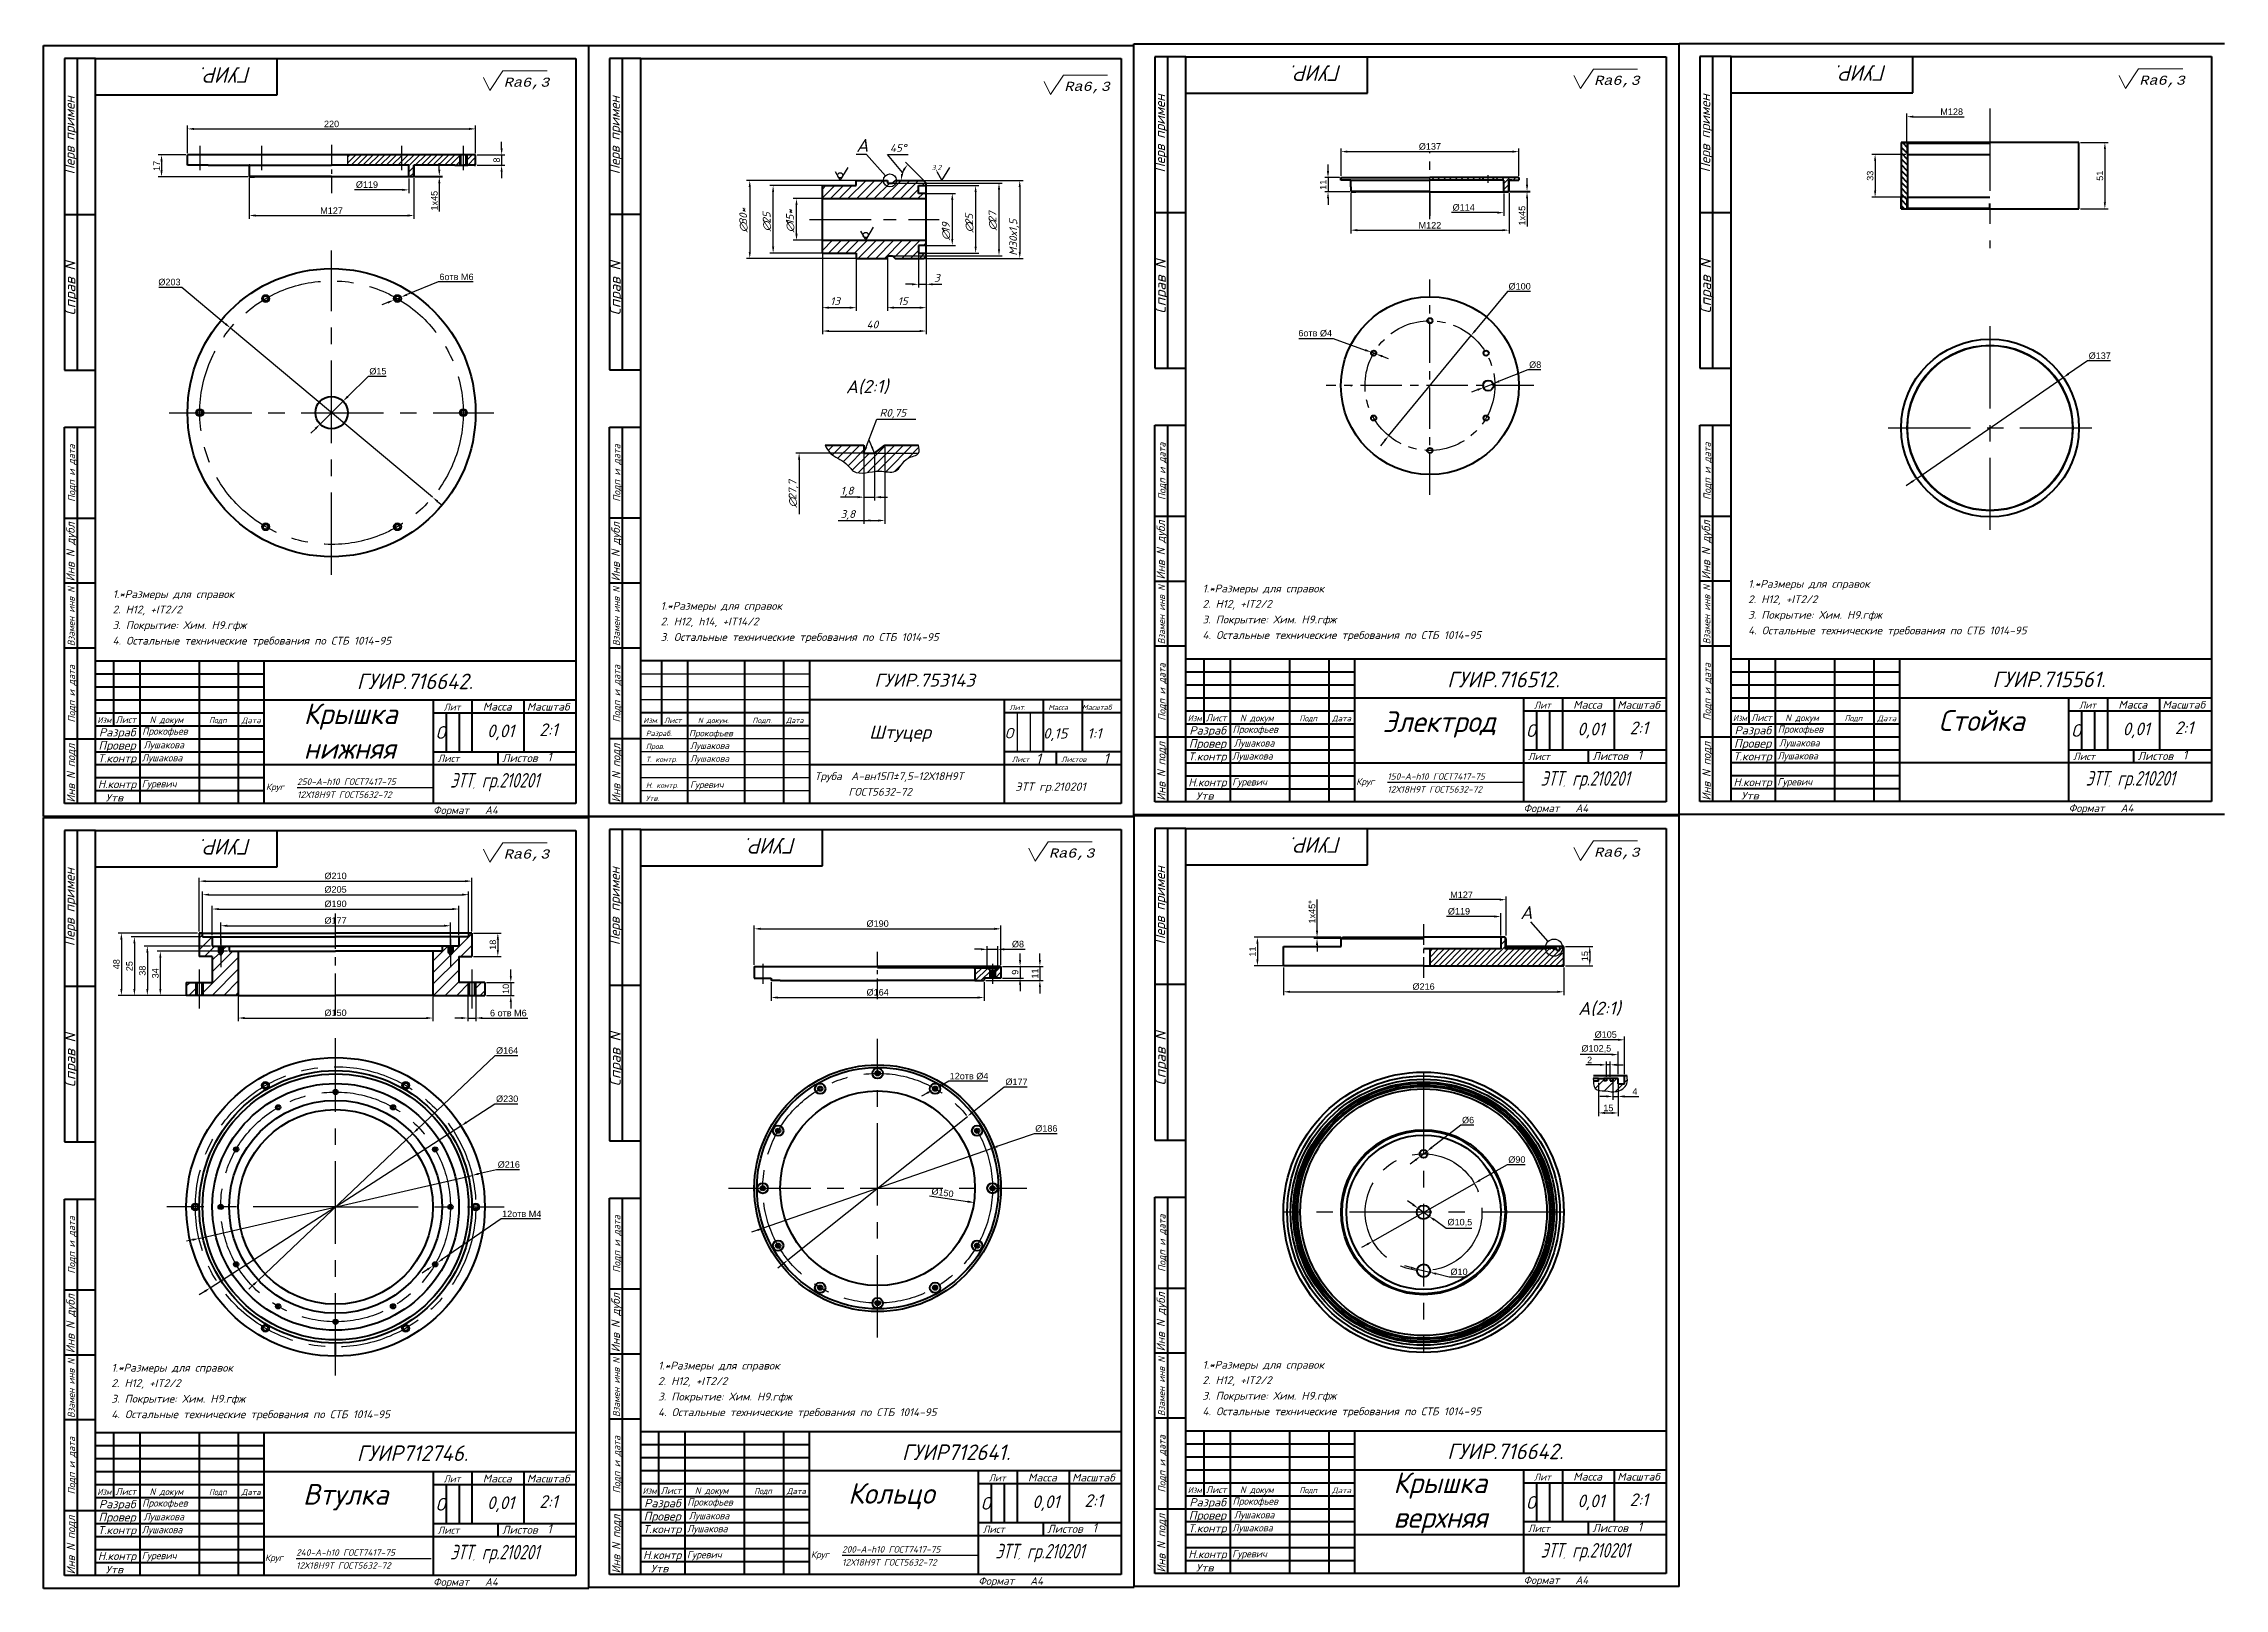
# Model space of a CAD drawing. Header units: millimetres. Extents: x 10739 to 32134, y 609 to 16625.
# Drawn here: x 28828 to 29668, y 2746 to 3341 of the extents above; entities that cross this region are included whole.
import ezdxf
from ezdxf.enums import TextEntityAlignment as Align

# ---------------------------------------------------------------- set-up
doc = ezdxf.new("R2010")
doc.units = ezdxf.units.MM
doc.linetypes.add('CENTER', pattern=[50.8, 31.75, -6.35, 6.35, -6.35])
for name, color, linetype in [('1', 2, 'Continuous'), ('разм', 3, 'Continuous'), ('РАМКА', 7, 'Continuous')]:
    doc.layers.add(name, color=color, linetype=linetype)
for name, color, linetype, lineweight in [('2', 1, 'Continuous', 60), ('разьеры', 10, 'Continuous', 25), ('тонкая-текст-02', 4, 'Continuous', 20)]:
    doc.layers.add(name, color=color, linetype=linetype, lineweight=lineweight)
doc.styles.add('6', font='cour.ttf', dxfattribs={"oblique": 15, "height": 3.5})
doc.styles.add('ADRF1', font='romans', dxfattribs={"oblique": 15})
doc.styles.add('ISOCPEUR', font='isocpeur.ttf', dxfattribs={"oblique": 15})
doc.styles.get("Standard").update_dxf_attribs({"font": 'arial.ttf'})
doc.dimstyles.new('ISO-25', dxfattribs={"dimtxt": 2.5, "dimasz": 2.5, "dimexe": 1.25, "dimexo": 0.625, "dimtad": 1, "dimtxsty": 'Standard', "dimcen": 2.5, "dimadec": 0, "dimazin": 0, "dimtfac": 1, "dimtmove": 0, "dimatfit": 3, "dimfxl": 1, "dimarcsym": 0})
doc.dimstyles.new('СВОЙ', dxfattribs={"dimtxt": 2.5, "dimasz": 2.5, "dimexe": 1.25, "dimexo": 0.625, "dimtad": 1, "dimtoh": 1, "dimtxsty": 'Standard', "dimcen": 2.5, "dimclrd": 256, "dimclre": 256, "dimadec": 0, "dimazin": 0, "dimtfac": 1, "dimtmove": 0, "dimatfit": 3, "dimfxl": 1, "dimarcsym": 0})
pattern_1 = [(45, (0, 3.2024), (-2.24506403, 2.24506403), [])]

msp = doc.modelspace()

# ---------------------------------------------------------------- texts
at = {"color": 0, "lineweight": 40, "style": 'ISOCPEUR', "oblique": 15}
for s, height, p, p2 in [('Перв примен', 3.8523497, (28839.72635, 3290.64374), (28839.72635, 3320.69207)), ('Перв примен', 3.8523497, (29049.72633, 3290.68975), (29049.72633, 3320.73808)), ('Перв примен', 3.8523497, (29259.72631, 3291.36583), (29259.72631, 3321.41415)), ('Перв примен', 3.8523497, (29469.72631, 3291.41182), (29469.72631, 3321.46015)), ('Подп и дата', 2.7654263, (28839.93297, 3164.46347), (28839.93297, 3186.58688)), ('Подп и дата', 2.7654263, (29049.93294, 3164.50948), (29049.93294, 3186.63289)), ('Подп и дата', 2.7654263, (29259.93292, 3165.18555), (29259.93292, 3187.30896)), ('Подп и дата', 2.7654263, (29469.93292, 3165.23155), (29469.93292, 3187.35496)), ('Инв N дубл', 3.250918, (28839.75312, 3133.83283), (28839.75312, 3156.58926)), ('Инв N дубл', 3.250918, (29049.75309, 3133.87885), (29049.75309, 3156.63527)), ('Инв N дубл', 3.250918, (29259.75307, 3134.55492), (29259.75307, 3157.31135)), ('Инв N дубл', 3.250918, (29469.75307, 3134.60092), (29469.75307, 3157.35734)), ('Взамен инв N', 2.6615702, (28839.75312, 3108.88087), (28839.75312, 3131.6373)), ('Взамен инв N', 2.6615702, (29049.75309, 3108.92688), (29049.75309, 3131.68331)), ('Взамен инв N', 2.6615702, (29259.75307, 3109.60296), (29259.75307, 3132.35938)), ('Взамен инв N', 2.6615702, (29469.75307, 3109.64896), (29469.75307, 3132.40538)), ('Подп и дата', 2.7654263, (28839.93297, 3079.46347), (28839.93297, 3101.58688)), ('Подп и дата', 2.7654263, (29049.93294, 3079.50948), (29049.93294, 3101.63289)), ('Подп и дата', 2.7654263, (29259.93292, 3080.18555), (29259.93292, 3102.30896)), ('Подп и дата', 2.7654263, (29469.93292, 3080.23155), (29469.93292, 3102.35496)), ('Инв N подл', 3.229948, (28839.93297, 3048.6506), (28839.93297, 3071.26024)), ('Инв N подл', 3.229948, (29049.93294, 3048.69661), (29049.93294, 3071.30625)), ('Инв N подл', 3.229948, (29259.93292, 3049.37269), (29259.93292, 3071.98233)), ('Инв N подл', 3.229948, (29469.93292, 3049.41869), (29469.93292, 3072.02832)), ('Перв примен', 3.8523497, (29049.72638, 2993.68976), (29049.72638, 3023.73809)), ('Перв примен', 3.8523497, (29259.72636, 2994.01908), (29259.72636, 3024.06741)), ('Перв примен', 3.8523497, (28839.72638, 2993.31442), (28839.72638, 3023.36274)), ('Подп и дата', 2.7654263, (29049.93299, 2867.50949), (29049.93299, 2889.6329)), ('Подп и дата', 2.7654263, (29259.93297, 2867.83881), (29259.93297, 2889.96222)), ('Подп и дата', 2.7654263, (28839.93299, 2867.13414), (28839.93299, 2889.25755)), ('Инв N дубл', 3.250918, (28839.75314, 2836.50351), (28839.75314, 2859.25994)), ('Инв N дубл', 3.250918, (29049.75314, 2836.87885), (29049.75314, 2859.63528)), ('Инв N дубл', 3.250918, (29259.75312, 2837.20818), (29259.75312, 2859.9646)), ('Взамен инв N', 2.6615702, (28839.75314, 2811.55155), (28839.75314, 2834.30797)), ('Взамен инв N', 2.6615702, (29049.75314, 2811.92689), (29049.75314, 2834.68332)), ('Взамен инв N', 2.6615702, (29259.75312, 2812.25621), (29259.75312, 2835.01264)), ('Подп и дата', 2.7654263, (28839.93299, 2782.13414), (28839.93299, 2804.25755)), ('Подп и дата', 2.7654263, (29049.93299, 2782.50949), (29049.93299, 2804.6329)), ('Подп и дата', 2.7654263, (29259.93297, 2782.83881), (29259.93297, 2804.96222)), ('Инв N подл', 3.229948, (28839.93299, 2751.32128), (28839.93299, 2773.93092)), ('Инв N подл', 3.229948, (29049.93299, 2751.69662), (29049.93299, 2774.30626)), ('Инв N подл', 3.229948, (29259.93297, 2752.02594), (29259.93297, 2774.63558))]:
    msp.add_text(s, height=height, rotation=90, dxfattribs=at).set_placement(p, p2, align=Align.ALIGNED)
at = {"color": 0, "style": 'ISOCPEUR', "oblique": 15}
for p, p2 in [((28840.03861, 3236.29162), (28840.03861, 3257.06031)), ((29050.03858, 3236.33763), (29050.03858, 3257.10633)), ((29260.03856, 3237.0137), (29260.03856, 3257.7824)), ((29470.03857, 3237.0597), (29470.03857, 3257.8284)), ((28840.03863, 2938.96229), (28840.03863, 2959.73099)), ((29050.03864, 2939.33764), (29050.03864, 2960.10633)), ((29260.03861, 2939.66696), (29260.03861, 2960.43566))]:
    msp.add_text('Справ N', height=4.153739, rotation=90, dxfattribs=at).set_placement(p, p2, align=Align.ALIGNED)
at = {"color": 0, "lineweight": 40, "style": 'ISOCPEUR', "oblique": 15}
for s, height, p, p2 in [('Лит', 2.688645, (28981.88743, 3084.07989), (28988.34017, 3084.07989)), ('Масса', 3.01234, (28996.94384, 3084.07989), (29008.0895, 3084.07989)), ('Масштаб', 2.933068, (29013.94225, 3084.07989), (29030.36742, 3084.07989)), ('Лит', 2.688645, (29401.88738, 3084.80197), (29408.34013, 3084.80197)), ('Масса', 3.01234, (29416.94379, 3084.80197), (29428.08945, 3084.80197)), ('Масштаб', 2.933068, (29433.9422, 3084.80197), (29450.36738, 3084.80197)), ('Лит', 2.688645, (29611.88738, 3084.84797), (29618.34013, 3084.84797)), ('Масса', 3.01234, (29626.94379, 3084.84797), (29638.08945, 3084.84797)), ('Масштаб', 2.933068, (29643.9422, 3084.84797), (29660.36738, 3084.84797)), ('Изм', 2.38948, (28848.47235, 3079.24124), (28853.84868, 3079.24124)), ('Разраб', 3.177024, (28849.09264, 3074.11495), (28863.2304, 3074.11495)), ('Лист', 2.654978, (28855.46459, 3079.22035), (28863.42952, 3079.22035)), ('N докум', 2.588603, (28868.60673, 3079.22035), (28881.54975, 3079.22035)), ('Подп', 2.33455, (28891.50592, 3079.22035), (28898.27611, 3079.22035)), ('Дата', 2.166931, (28904.05069, 3079.22035), (28911.41825, 3079.22035)), ('Изм', 2.38948, (29268.4723, 3079.96333), (29273.84863, 3079.96333)), ('Разраб', 3.177024, (29269.09259, 3074.83704), (29283.23035, 3074.83704)), ('Лист', 2.654978, (29275.46454, 3079.94244), (29283.42948, 3079.94244)), ('N докум', 2.588603, (29288.60668, 3079.94244), (29301.5497, 3079.94244)), ('Подп', 2.33455, (29311.50587, 3079.94244), (29318.27606, 3079.94244)), ('Дата', 2.166931, (29324.05064, 3079.94244), (29331.4182, 3079.94244)), ('Изм', 2.38948, (29478.4723, 3080.00932), (29483.84863, 3080.00932)), ('Разраб', 3.177024, (29479.0926, 3074.88303), (29493.23035, 3074.88303)), ('Лист', 2.654978, (29485.46454, 3079.98844), (29493.42948, 3079.98844)), ('N докум', 2.588603, (29498.60668, 3079.98844), (29511.5497, 3079.98844)), ('Подп', 2.33455, (29521.50587, 3079.98844), (29528.27606, 3079.98844)), ('Дата', 2.166931, (29534.05064, 3079.98844), (29541.4182, 3079.98844)), ('Провер', 3.334158, (28848.89352, 3069.00955), (28863.2304, 3069.00955)), ('Т.контр', 3.069818, (28848.6944, 3064.14726), (28863.42952, 3064.14726)), ('Лист', 2.802709, (28979.54097, 3064.25674), (28987.9491, 3064.25674)), ('Листов', 3.110829, (29004.37428, 3064.25674), (29018.06193, 3064.25674)), ('Провер', 3.334158, (29268.89347, 3069.73163), (29283.23035, 3069.73163)), ('Т.контр', 3.069818, (29268.69435, 3064.86935), (29283.42948, 3064.86935)), ('Лист', 2.802709, (29399.54092, 3064.97882), (29407.94905, 3064.97882)), ('Листов', 3.110829, (29424.37423, 3064.97882), (29438.06188, 3064.97882)), ('Провер', 3.334158, (29478.89347, 3069.77763), (29493.23035, 3069.77763)), ('Т.контр', 3.069818, (29478.69435, 3064.91534), (29493.42948, 3064.91534)), ('Лист', 2.802709, (29609.54092, 3065.02482), (29617.94905, 3065.02482)), ('Листов', 3.110829, (29634.37423, 3065.02482), (29648.06188, 3065.02482)), ('Н.контр', 3.069818, (29268.69435, 3054.90166), (29283.42948, 3054.90166)), ('Н.контр', 3.069818, (29478.69435, 3054.94765), (29493.42948, 3054.94765)), ('Н.контр', 3.069818, (28848.6944, 3054.17957), (28863.42952, 3054.17957)), ('Утв', 2.820914, (28851.68125, 3049.07417), (28858.45144, 3049.07417)), ('Утв', 2.820914, (29271.6812, 3049.79625), (29278.45139, 3049.79625)), ('Утв', 2.820914, (29481.6812, 3049.84225), (29488.45139, 3049.84225)), ('Лит', 2.688645, (28981.88745, 2786.75056), (28988.3402, 2786.75056)), ('Масса', 3.01234, (28996.94386, 2786.75056), (29008.08952, 2786.75056)), ('Масштаб', 2.933068, (29013.94227, 2786.75056), (29030.36745, 2786.75056)), ('Лит', 2.688645, (29191.88745, 2787.12591), (29198.3402, 2787.12591)), ('Масса', 3.01234, (29206.94386, 2787.12591), (29218.08952, 2787.12591)), ('Масштаб', 2.933068, (29223.94227, 2787.12591), (29240.36745, 2787.12591)), ('Лит', 2.688645, (29401.88743, 2787.45523), (29408.34018, 2787.45523)), ('Масса', 3.01234, (29416.94384, 2787.45523), (29428.0895, 2787.45523)), ('Масштаб', 2.933068, (29433.94225, 2787.45523), (29450.36743, 2787.45523)), ('Изм', 2.38948, (28848.47237, 2781.91192), (28853.8487, 2781.91192)), ('Лист', 2.654978, (28855.46461, 2781.89103), (28863.42954, 2781.89103)), ('N докум', 2.588603, (28868.60675, 2781.89103), (28881.54977, 2781.89103)), ('Подп', 2.33455, (28891.50594, 2781.89103), (28898.27613, 2781.89103)), ('Дата', 2.166931, (28904.05071, 2781.89103), (28911.41827, 2781.89103)), ('Изм', 2.38948, (29058.47237, 2782.28726), (29063.8487, 2782.28726)), ('Лист', 2.654978, (29065.46461, 2782.26637), (29073.42955, 2782.26637)), ('N докум', 2.588603, (29078.60675, 2782.26637), (29091.54977, 2782.26637)), ('Подп', 2.33455, (29101.50594, 2782.26637), (29108.27613, 2782.26637)), ('Дата', 2.166931, (29114.05071, 2782.26637), (29121.41827, 2782.26637)), ('Изм', 2.38948, (29268.47235, 2782.61658), (29273.84868, 2782.61658)), ('Разраб', 3.177024, (29269.09264, 2777.49029), (29283.2304, 2777.49029)), ('Лист', 2.654978, (29275.46459, 2782.59569), (29283.42952, 2782.59569)), ('N докум', 2.588603, (29288.60673, 2782.59569), (29301.54975, 2782.59569)), ('Подп', 2.33455, (29311.50592, 2782.59569), (29318.27611, 2782.59569)), ('Дата', 2.166931, (29324.05069, 2782.59569), (29331.41825, 2782.59569)), ('Провер', 3.334158, (28848.89354, 2771.68022), (28863.23042, 2771.68022)), ('Разраб', 3.177024, (28849.09266, 2776.78563), (28863.23042, 2776.78563)), ('Провер', 3.334158, (29058.89354, 2772.05557), (29073.23042, 2772.05557)), ('Разраб', 3.177024, (29059.09266, 2777.16097), (29073.23042, 2777.16097)), ('Провер', 3.334158, (29268.89352, 2772.38489), (29283.2304, 2772.38489)), ('Т.контр', 3.069818, (28848.69442, 2766.81794), (28863.42954, 2766.81794)), ('Лист', 2.802709, (28979.54099, 2766.92741), (28987.94912, 2766.92741)), ('Листов', 3.110829, (29004.3743, 2766.92741), (29018.06195, 2766.92741)), ('Т.контр', 3.069818, (29058.69442, 2767.19328), (29073.42955, 2767.19328)), ('Лист', 2.802709, (29189.54099, 2767.30276), (29197.94912, 2767.30276)), ('Листов', 3.110829, (29214.3743, 2767.30276), (29228.06195, 2767.30276)), ('Т.контр', 3.069818, (29268.6944, 2767.5226), (29283.42952, 2767.5226)), ('Лист', 2.802709, (29399.54097, 2767.63208), (29407.9491, 2767.63208)), ('Листов', 3.110829, (29424.37428, 2767.63208), (29438.06193, 2767.63208)), ('Н.контр', 3.069818, (28848.69442, 2756.85025), (28863.42954, 2756.85025)), ('Н.контр', 3.069818, (29058.69442, 2757.22559), (29073.42955, 2757.22559)), ('Н.контр', 3.069818, (29268.6944, 2757.55491), (29283.42952, 2757.55491)), ('Утв', 2.820914, (29271.68125, 2752.44951), (29278.45144, 2752.44951)), ('Утв', 2.820914, (28851.68127, 2751.74484), (28858.45146, 2751.74484)), ('Утв', 2.820914, (29061.68127, 2752.12019), (29068.45146, 2752.12019))]:
    msp.add_text(s, height=height, dxfattribs=at).set_placement(p, p2, align=Align.ALIGNED)
for s, p in [('Формат', (28977.78645, 3044.23942)), ('A4', (28997.78645, 3044.23942)), ('Формат', (29397.7864, 3044.96151)), ('A4', (29417.7864, 3044.96151)), ('Формат', (29607.7864, 3045.00751)), ('A4', (29627.7864, 3045.00751)), ('Формат', (28977.78647, 2746.9101)), ('A4', (28997.78647, 2746.9101)), ('Формат', (29187.78647, 2747.28544)), ('A4', (29207.78647, 2747.28544)), ('Формат', (29397.78645, 2747.61476)), ('A4', (29417.78645, 2747.61476))]:
    msp.add_text(s, height=3, dxfattribs=at).set_placement(p)
at = {"color": 0, "lineweight": 40, "char_height": 3, "attachment_point": 1, "rotation": 180, "style": 'ISOCPEUR'}
for insert in [(28907.8746, 3325.9293), (29327.87455, 3326.65139), (29537.87455, 3326.69739), (28907.87462, 3028.59998), (29117.87462, 3028.97532), (29327.8746, 3029.30465)]:
    msp.add_mtext('{\\H2x;\\W0.965;ГУИР.}', dxfattribs=dict(at, insert=insert))
at = {"color": 0, "lineweight": 40, "attachment_point": 1, "style": 'ISOCPEUR'}
for s, insert, char_height, width in [('{\\H2x;\\W0.965;ГУИР.716642.}', (28948.42919, 3098.31165), 3, 20.1356952), ('{\\H2x;\\W0.965;Крышка\\Pнижняя}', (28927.96642, 3086.83728), 4, 33.0109445), ('{\\H2x;\\W0.965;Электрод}', (29343.5508, 3083.81343), 4, 33.0109445), ('{\\H2x;\\W0.965;Стойка}', (29557.67286, 3084.23372), 4, 33.0109445), ('{\\H1.4x;\\W0.965;Прокофьев}', (28865.73922, 3077.54983), 2, 19.0739928), ('{\\H1.4x;\\Q15;\\W0.965;O}', (28978.64775, 3078.09446), 3.5, 8.8811705), ('{\\H1.4x;\\Q15;\\W0.965;0,01}', (28998.61241, 3078.68995), 3.5, 8.8811705), ('{\\H1.4x;\\W0.965;Прокофьев}', (29285.73917, 3078.27192), 2, 19.0739928), ('{\\H1.4x;\\Q15;\\W0.965;O}', (29398.6477, 3078.81655), 3.5, 8.8811705), ('{\\H1.4x;\\Q15;\\W0.965;0,01}', (29418.61236, 3079.41203), 3.5, 8.8811705), ('{\\H1.4x;\\W0.965;Прокофьев}', (29495.73917, 3078.31792), 2, 19.0739928), ('{\\H1.4x;\\Q15;\\W0.965;O}', (29608.6477, 3078.86254), 3.5, 8.8811705), ('{\\H1.4x;\\Q15;\\W0.965;0,01}', (29628.61236, 3079.45803), 3.5, 8.8811705), ('{\\H2x;\\W0.965;ГУИР712746.}', (28948.42921, 2800.98232), 3, 20.1356952), ('{\\H2x;\\W0.965;ГУИР712641.}', (29158.42921, 2801.35767), 3, 20.1356952), ('{\\H2x;\\W0.965;ГУИР.716642.}', (29368.42919, 2801.68699), 3, 20.1356952), ('{\\H2x;\\W0.965;Крышка\\Pверхняя}', (29347.67291, 2790.59582), 4, 33.0109445), ('{\\H1.4x;\\Q15;\\W0.965;O}', (28978.64777, 2780.76514), 3.5, 8.8811705), ('{\\H1.4x;\\Q15;\\W0.965;0,01}', (28998.61243, 2781.36062), 3.5, 8.8811705), ('{\\H1.4x;\\W0.965;Прокофьев}', (29075.73924, 2780.59585), 2, 19.0739928), ('{\\H2x;\\W0.965;Кольцо}', (29137.67293, 2786.51165), 4, 33.0109445), ('{\\H1.4x;\\Q15;\\W0.965;O}', (29188.64777, 2781.14048), 3.5, 8.8811705), ('{\\H1.4x;\\Q15;\\W0.965;0,01}', (29208.61243, 2781.73597), 3.5, 8.8811705), ('{\\H1.4x;\\W0.965;Прокофьев}', (29285.73922, 2780.92518), 2, 19.0739928), ('{\\H1.4x;\\Q15;\\W0.965;O}', (29398.64775, 2781.4698), 3.5, 8.8811705), ('{\\H1.4x;\\Q15;\\W0.965;0,01}', (29418.61241, 2782.06529), 3.5, 8.8811705), ('{\\H1.4x;\\W0.965;Прокофьев}', (28865.73924, 2780.22051), 2, 19.0739928)]:
    msp.add_mtext(s, dxfattribs=dict(at, insert=insert, char_height=char_height, width=width))
for s, insert, char_height in [('{\\H2x;\\W0.965;ГУИР.716512.}', (29368.42914, 3099.03373), 3), ('{\\H2x;\\W0.965;ГУИР.715561.}', (29578.42914, 3099.07973), 3), ('{\\H1.4x;\\Q15;\\W0.965;2:1}', (29018.69023, 3079.13818), 3.5), ('{\\H1.4x;\\Q15;\\W0.965;2:1}', (29438.69018, 3079.86027), 3.5), ('{\\H1.4x;\\Q15;\\W0.965;2:1}', (29648.69018, 3079.90627), 3.5), ('{\\H1.4x;\\W0.965;Лушакова }', (28865.58521, 3067.2755), 2), ('{\\H1.4x;\\W0.965;Лушакова }', (28866.25094, 3072.2755), 2), ('{\\H1.4x;\\Q15;\\W0.965;1}', (29021.7966, 3067.95078), 2.5), ('{\\H1.4x;\\W0.965;Лушакова }', (29285.58516, 3067.99759), 2), ('{\\H1.4x;\\W0.965;Лушакова }', (29286.25089, 3072.99759), 2), ('{\\H1.4x;\\Q15;\\W0.965;1}', (29441.79655, 3068.67287), 2.5), ('{\\H1.4x;\\W0.965;Лушакова }', (29495.58516, 3068.04358), 2), ('{\\H1.4x;\\W0.965;Лушакова }', (29496.2509, 3073.04358), 2), ('{\\H1.4x;\\Q15;\\W0.965;1}', (29651.79655, 3068.71887), 2.5), ('{\\H2.8x;\\W0.734;ЭТТ\\H0.35714x;\\W1;\\C7;,\\H2.8x;\\W0.734;\\C0; гр.210201}', (28984.38782, 3060.01943), 2), ('{\\H1.4x;\\W0.965;Гуревич }', (29285.58516, 3057.99759), 2), ('{\\H2.8x;\\W0.734;ЭТТ\\H0.35714x;\\W1;\\C7;,\\H2.8x;\\W0.734;\\C0; гр.210201}', (29404.38777, 3060.74152), 2), ('{\\H1.4x;\\W0.965;Гуревич }', (29495.58516, 3058.04358), 2), ('{\\H2.8x;\\W0.734;ЭТТ\\H0.35714x;\\W1;\\C7;,\\H2.8x;\\W0.734;\\C0; гр.210201}', (29614.38777, 3060.78752), 2), ('{\\H1.4x;\\W0.965;Гуревич }', (28865.58521, 3057.2755), 2), ('{\\H2x;\\W0.965;Втулка}', (28927.67293, 2786.13631), 4), ('{\\H1.4x;\\Q15;\\W0.965;2:1}', (29018.69025, 2781.80886), 3.5), ('{\\H1.4x;\\Q15;\\W0.965;2:1}', (29228.69025, 2782.1842), 3.5), ('{\\H1.4x;\\Q15;\\W0.965;2:1}', (29438.69023, 2782.51353), 3.5), ('{\\H1.4x;\\W0.965;Лушакова }', (28866.25096, 2774.94618), 2), ('{\\H1.4x;\\W0.965;Лушакова }', (29076.25096, 2775.32152), 2), ('{\\H1.4x;\\W0.965;Лушакова }', (29286.25094, 2775.65084), 2), ('{\\H1.4x;\\W0.965;Лушакова }', (28865.58523, 2769.94618), 2), ('{\\H1.4x;\\Q15;\\W0.965;1}', (29021.79662, 2770.62146), 2.5), ('{\\H1.4x;\\W0.965;Лушакова }', (29075.58523, 2770.32152), 2), ('{\\H1.4x;\\Q15;\\W0.965;1}', (29231.79662, 2770.9968), 2.5), ('{\\H1.4x;\\W0.965;Лушакова }', (29285.58521, 2770.65084), 2), ('{\\H1.4x;\\Q15;\\W0.965;1}', (29441.7966, 2771.32613), 2.5), ('{\\H1.4x;\\W0.965;Гуревич }', (28865.58523, 2759.94618), 2), ('{\\H2.8x;\\W0.734;ЭТТ\\H0.35714x;\\W1;\\C7;,\\H2.8x;\\W0.734;\\C0; гр.210201}', (28984.38784, 2762.69011), 2), ('{\\H1.4x;\\W0.965;Гуревич }', (29075.58523, 2760.32152), 2), ('{\\H2.8x;\\W0.734;ЭТТ\\H0.35714x;\\W1;\\C7;,\\H2.8x;\\W0.734;\\C0; гр.210201}', (29194.38784, 2763.06545), 2), ('{\\H1.4x;\\W0.965;Гуревич }', (29285.58521, 2760.65084), 2), ('{\\H2.8x;\\W0.734;ЭТТ\\H0.35714x;\\W1;\\C7;,\\H2.8x;\\W0.734;\\C0; гр.210201}', (29404.38782, 2763.39478), 2)]:
    msp.add_mtext(s, dxfattribs=dict(at, insert=insert, char_height=char_height))
at = {"layer": 'разм', "color": 7, "style": 'ADRF1', "oblique": 15}
for s, height, rotation, p in [('А', 5, 0.76364681, (29140.78642, 3299.28543)), ('45°', 3, 0.76364681, (29153.78642, 3299.28543)), ('30*', 3, 90, (29098.78642, 3271.28543)), ('25', 3, 90, (29107.78642, 3271.66442)), ('15*', 3, 90, (29116.78642, 3271.28543)), ('27', 3, 90, (29194.78642, 3272.04857)), ('∅', 3, 90, (29098.78642, 3268.28543)), ('∅', 3, 90, (29107.78642, 3268.66442)), ('∅', 3, 90, (29116.78642, 3268.28543)), ('∅', 3, 90, (29176.78642, 3265.28543)), ('19', 3, 90, (29176.78642, 3268.28543)), ('∅', 3, 90, (29185.78642, 3268.28415)), ('25', 3, 90, (29185.78642, 3271.04599)), ('∅', 3, 90, (29194.78642, 3269.04857)), ('М30х1,5', 3, 90, (29202.78642, 3259.28543)), ('А(2:1)', 5, 0.76364681, (29136.78642, 3206.28543)), ('∅', 3, 90, (29117.78642, 3162.28543)), ('27,7', 3, 90, (29117.78642, 3165.28543)), ('А', 5, 0.76364681, (29396.58021, 3003.7356)), ('А(2:1)', 5, 0.76364681, (29418.87104, 2966.79525))]:
    msp.add_text(s, height=height, rotation=rotation, dxfattribs=at).set_placement(p)
for s, height, p in [('3,2', 2, (29169.78642, 3292.28543)), ('3', 3, (29170.78642, 3249.28543)), ('13', 3, (29130.78642, 3240.28543)), ('15', 3, (29156.78642, 3240.28543)), ('40', 3, (29144.78642, 3231.28543)), ('R0,75', 3, (29149.78642, 3197.28543)), ('1,8', 3, (29134.78642, 3167.28543)), ('3,8', 3, (29134.78642, 3158.28543)), ('1.*Размеры для справок', 3, (29484.38928, 3131.38985)), ('1.*Размеры для справок', 3, (28854.3962, 3127.4333)), ('1.*Размеры для справок', 3, (29065.44063, 3122.90294)), ('2. Н12, +IT2/2', 3, (29274.1568, 3123.66885)), ('1.*Размеры для справок', 3, (29274.22374, 3129.60894)), ('2. Н12, +IT2/2', 3, (29484.32234, 3125.44976)), ('2. Н12, +IT2/2', 3, (28854.32926, 3121.49321)), ('3. Покрытие: Хим. Н9.гфж', 3, (28854.32926, 3115.49321)), ('2. Н12, h14, +IT14/2', 3, (29065.44063, 3116.90294)), ('3. Покрытие: Хим. Н9.гфж', 3, (29274.1568, 3117.66885)), ('3. Покрытие: Хим. Н9.гфж', 3, (29484.32234, 3119.44976)), ('4. Остальные технические требования по СТБ 1014-95', 3, (29484.32234, 3113.44976)), ('4. Остальные технические требования по СТБ 1014-95', 3, (28854.32926, 3109.49321)), ('3. Остальные технические требования по СТБ 1014-95', 3, (29065.44063, 3110.90294)), ('4. Остальные технические требования по СТБ 1014-95', 3, (29274.1568, 3111.66885)), ('ГУИР.753143', 5, (29147.78642, 3093.28543)), ('Прокофьев', 2.5, (29076.35992, 3074.11877)), ('Штуцер', 5, (29145.78642, 3073.28543)), ('О', 4, (29198.0196, 3073.36517)), ('0,15', 4, (29212.78642, 3073.28543)), ('1:1', 4, (29229.78642, 3073.28543)), ('Лушакова', 2.5, (29076.78642, 3069.28543)), ('Лушакова', 2.5, (29076.78642, 3064.33496)), ('1', 4, (29209.96206, 3063.54507)), ('1', 4, (29236.03851, 3063.62639)), ('250-А-h10 ГОСТ7417-75', 2.5, (28925.41213, 3055.42279)), ('Труба', 3, (29124.78642, 3057.28543)), ('А-вн15П±7,5-12Х18Н9Т', 3, (29138.78642, 3057.28543)), ('Круг', 2.5, (29333.37313, 3055.44405)), ('150-А-h10 ГОСТ7417-75', 2.5, (29345.37313, 3057.44405)), ('Круг', 2.5, (28913.41213, 3053.42279)), ('12Х18Н9Т ГОСТ5632-72', 2.5, (28925.41213, 3050.42279)), ('Гуревич', 2.5, (29076.78642, 3054.28543)), ('ГОСТ5632-72', 3, (29137.78642, 3051.28543)), ('ЭТТ гр.210201', 3.2, (29202.02651, 3053.15463)), ('12Х18Н9Т ГОСТ5632-72', 2.5, (29345.37313, 3052.44405)), ('1.*Размеры для справок', 3, (28853.94786, 2829.41895)), ('1.*Размеры для справок', 3, (29064.52741, 2830.22553)), ('1.*Размеры для справок', 3, (29274.20366, 2830.55485)), ('2. Н12, +IT2/2', 3, (28853.88093, 2823.47886)), ('2. Н12, +IT2/2', 3, (29064.46047, 2824.28544)), ('2. Н12, +IT2/2', 3, (29274.13672, 2824.61476)), ('3. Покрытие: Хим. Н9.гфж', 3, (28853.88093, 2817.47886)), ('4. Остальные технические требования по СТБ 1014-95', 3, (28853.88093, 2811.47886)), ('3. Покрытие: Хим. Н9.гфж', 3, (29064.46047, 2818.28544)), ('4. Остальные технические требования по СТБ 1014-95', 3, (29064.46047, 2812.28544)), ('3. Покрытие: Хим. Н9.гфж', 3, (29274.13672, 2818.61476)), ('4. Остальные технические требования по СТБ 1014-95', 3, (29274.13672, 2812.61476)), ('Круг', 2.5, (28913.03265, 2756.47774)), ('240-А-h10 ГОСТ7417-75', 2.5, (28925.03265, 2758.47774)), ('12Х18Н9Т ГОСТ5632-72', 2.5, (28925.03265, 2753.47774)), ('Круг', 2.5, (29123.32739, 2757.69606)), ('200-А-h10 ГОСТ7417-75', 2.5, (29135.32739, 2759.69606)), ('12Х18Н9Т ГОСТ5632-72', 2.5, (29135.32739, 2754.69606))]:
    msp.add_text(s, height=height, dxfattribs=at).set_placement(p)
at = {"layer": 'РАМКА', "color": 7, "style": 'ADRF1', "oblique": 15}
for s, p in [('Лит.', (29199.78642, 3084.28543)), ('Масса', (29214.78642, 3084.28543)), ('Масштаб', (29227.78642, 3084.28543)), ('Изм.', (29058.78642, 3079.28543)), ('Разраб.', (29059.78642, 3074.28543)), ('Лист', (29066.78642, 3079.28543)), ('N докум.', (29079.78642, 3079.28543)), ('Подп.', (29100.78642, 3079.28543)), ('Дата', (29113.78642, 3079.28543)), ('Пров.', (29059.78642, 3069.28543)), ('Т. контр.', (29059.78642, 3064.28543)), ('Лист', (29200.78642, 3064.28543)), ('Листов', (29219.78642, 3064.28543)), ('Утв.', (29059.78642, 3049.28543)), ('Н. контр.', (29059.78642, 3054.28543))]:
    msp.add_text(s, height=2, dxfattribs=at).set_placement(p)
at = {"layer": 'тонкая-текст-02', "color": 7, "lineweight": 40, "char_height": 3.5, "width": 27, "attachment_point": 1, "style": '6'}
for insert in [(29005.02882, 3327.89473), (29425.02877, 3328.61681), (29635.02877, 3328.66281), (29220.94503, 3326.30343), (29005.02884, 3030.5654), (29215.02884, 3030.94075), (29425.02882, 3031.27007)]:
    msp.add_mtext('Ra6,3', dxfattribs=dict(at, insert=insert))

# ---------------------------------------------------------------- blocks, each defined once
blk = doc.blocks.new('*U132')
at = {"lineweight": 60}
blk.add_circle((0, 0), 1, dxfattribs=at)
blk = doc.blocks.new('*U133')
at = {"color": 0, "linetype": 'ByBlock', "lineweight": -2, "transparency": 16777216}
blk.add_blockref('*U132', (29361.77, 3234.27), dxfattribs=at)
for p, rotation in [((29340.12, 3221.77), 59.99999999999999), ((29383.42, 3221.77), 300.0000000000001), ((29340.12, 3196.77), 120), ((29383.42, 3196.77), 240), ((29361.77, 3184.27), 180)]:
    blk.add_blockref('*U132', p, dxfattribs=dict(at, rotation=rotation))
blk = doc.blocks.new('*D137')
at = {"layer": 'Defpoints', "color": 0, "lineweight": 25, "transparency": 16777216}
for p in [(28943.14, 3203.24), (28934.27, 3194.43)]:
    blk.add_point(p, dxfattribs=at)
at = {"layer": 'разьеры', "lineweight": -2, "transparency": 16777216}
for p, q in [((28952.77, 3212.8), (28944.91, 3205)), ((28959.71, 3212.8), (28952.77, 3212.8)), ((28934.27, 3194.43), (28943.14, 3203.24)), ((28932.49, 3192.67), (28930.72, 3190.91))]:
    blk.add_line(p, q, dxfattribs=at)
at = {"layer": 'разьеры', "lineweight": 25, "transparency": 16777216}
for points in [[(28944.62, 3205.3), (28945.2, 3204.71), (28943.14, 3203.24)], [(28932.2, 3192.96), (28932.79, 3192.37), (28934.27, 3194.43)]]:
    blk.add_solid(points, dxfattribs=at)
at = {"layer": 'разьеры', "color": 0, "lineweight": 25, "transparency": 16777216, "insert": (28956.55, 3214.77), "char_height": 2.5, "width": 7.960854198074685e-13, "attachment_point": 5}
blk.add_mtext('%%c15', dxfattribs=at)
blk = doc.blocks.new('*D138')
at = {"layer": 'Defpoints', "color": 0, "lineweight": 25, "transparency": 16777216}
for p in [(28899.79, 3231.42), (28977.61, 3166.25)]:
    blk.add_point(p, dxfattribs=at)
at = {"layer": 'разьеры', "lineweight": -2, "transparency": 16777216}
for p, q in [((28872.14, 3247.15), (28881.01, 3247.15)), ((28881.01, 3247.15), (28897.88, 3233.02)), ((28977.61, 3166.25), (28899.79, 3231.42)), ((28979.53, 3164.65), (28981.44, 3163.04))]:
    blk.add_line(p, q, dxfattribs=at)
at = {"layer": 'разьеры', "lineweight": 25, "transparency": 16777216}
for points in [[(28898.14, 3233.34), (28897.61, 3232.7), (28899.79, 3231.42)], [(28979.8, 3164.97), (28979.26, 3164.33), (28977.61, 3166.25)]]:
    blk.add_solid(points, dxfattribs=at)
at = {"layer": 'разьеры', "color": 0, "lineweight": 25, "transparency": 16777216, "insert": (28876.26, 3249.12), "char_height": 2.5, "attachment_point": 5}
blk.add_mtext('%%c203', dxfattribs=at)
blk = doc.blocks.new('*D139')
at = {"layer": 'Defpoints', "color": 0, "lineweight": 25, "transparency": 16777216}
for p in [(28994.2, 3308.15), (28883.2, 3298.15), (28994.2, 3298.15)]:
    blk.add_point(p, dxfattribs=at)
at = {"layer": 'разьеры', "color": 0, "lineweight": -2, "transparency": 16777216}
for p, q in [((28883.2, 3298.78), (28883.2, 3309.4)), ((28885.7, 3308.15), (28991.7, 3308.15)), ((28994.2, 3298.78), (28994.2, 3309.4))]:
    blk.add_line(p, q, dxfattribs=at)
at = {"layer": 'разьеры', "color": 0, "lineweight": 25, "transparency": 16777216}
for points in [[(28885.7, 3308.57), (28885.7, 3307.74), (28883.2, 3308.15)], [(28991.7, 3308.57), (28991.7, 3307.74), (28994.2, 3308.15)]]:
    blk.add_solid(points, dxfattribs=at)
at = {"layer": 'разьеры', "color": 0, "lineweight": 25, "transparency": 16777216, "insert": (28938.7, 3310.05), "char_height": 2.5, "attachment_point": 5}
blk.add_mtext('220', dxfattribs=at)
blk = doc.blocks.new('*D140')
at = {"layer": 'Defpoints', "color": 0, "lineweight": 25, "transparency": 16777216}
for p in [(28994.2, 3298.15), (28994.2, 3294.15), (29004.2, 3294.15)]:
    blk.add_point(p, dxfattribs=at)
at = {"layer": 'разьеры', "color": 0, "lineweight": -2, "transparency": 16777216}
for p, q in [((29004.2, 3300.65), (29004.2, 3303.15)), ((28994.83, 3298.15), (29005.45, 3298.15)), ((28994.83, 3294.15), (29005.45, 3294.15)), ((29004.2, 3298.15), (29004.2, 3294.15)), ((29004.2, 3291.65), (29004.2, 3289.15))]:
    blk.add_line(p, q, dxfattribs=at)
at = {"layer": 'разьеры', "color": 0, "lineweight": 25, "transparency": 16777216}
for points in [[(29003.79, 3300.65), (29004.62, 3300.65), (29004.2, 3298.15)], [(29003.79, 3291.65), (29004.62, 3291.65), (29004.2, 3294.15)]]:
    blk.add_solid(points, dxfattribs=at)
at = {"layer": 'разьеры', "color": 0, "lineweight": 25, "transparency": 16777216, "insert": (29002.3, 3296.15), "char_height": 2.5, "attachment_point": 5, "rotation": 90}
blk.add_mtext('8', dxfattribs=at)
blk = doc.blocks.new('*D145')
at = {"layer": 'Defpoints', "color": 0, "lineweight": 60, "transparency": 16777216}
for p in [(28906.95, 3289.9), (28970.45, 3289.9), (28970.45, 3274.78)]:
    blk.add_point(p, dxfattribs=at)
at = {"layer": 'разьеры', "color": 0, "lineweight": -2, "transparency": 16777216}
for p, q in [((28906.95, 3289.28), (28906.95, 3273.53)), ((28970.45, 3289.28), (28970.45, 3273.53)), ((28909.45, 3274.78), (28967.95, 3274.78))]:
    blk.add_line(p, q, dxfattribs=at)
at = {"layer": 'разьеры', "color": 0, "lineweight": 60, "transparency": 16777216}
for points in [[(28909.45, 3275.2), (28909.45, 3274.36), (28906.95, 3274.78)], [(28967.95, 3275.2), (28967.95, 3274.36), (28970.45, 3274.78)]]:
    blk.add_solid(points, dxfattribs=at)
at = {"layer": 'разьеры', "color": 0, "lineweight": 25, "transparency": 16777216, "insert": (28938.7, 3276.66), "char_height": 2.5, "attachment_point": 5}
blk.add_mtext('M127', dxfattribs=at)
blk = doc.blocks.new('*U147')
at = {"lineweight": 25}
blk.add_circle((0, 0), 1.5, dxfattribs=at)
at = {"lineweight": 60}
blk.add_circle((0, 0), 1, dxfattribs=at)
blk = doc.blocks.new('*U148')
at = {"color": 0, "linetype": 'ByBlock', "lineweight": -2, "transparency": 16777216}
for p, rotation in [((28913.33, 3242.79), 120), ((28964.08, 3242.79), 59.99999999999999), ((28887.95, 3198.83), 180), ((28913.33, 3154.88), 239.9999999999999), ((28964.08, 3154.88), 299.9999999999999)]:
    blk.add_blockref('*U147', p, dxfattribs=dict(at, rotation=rotation))
blk.add_blockref('*U147', (28989.45, 3198.83), dxfattribs=at)
blk = doc.blocks.new('*D149')
at = {"layer": 'Defpoints', "color": 0, "lineweight": 25, "transparency": 16777216}
for p in [(28965.46, 3243.36), (28962.69, 3242.22)]:
    blk.add_point(p, dxfattribs=at)
at = {"layer": 'разьеры', "lineweight": -2, "transparency": 16777216}
for p, q in [((28962.69, 3242.22), (28965.46, 3243.36)), ((28979.76, 3249.22), (28967.78, 3244.3)), ((28993.26, 3249.22), (28979.76, 3249.22)), ((28960.38, 3241.27), (28958.06, 3240.32))]:
    blk.add_line(p, q, dxfattribs=at)
at = {"layer": 'разьеры', "lineweight": 25, "transparency": 16777216}
for points in [[(28967.62, 3244.69), (28967.94, 3243.92), (28965.46, 3243.36)], [(28960.22, 3241.65), (28960.54, 3240.88), (28962.69, 3242.22)]]:
    blk.add_solid(points, dxfattribs=at)
at = {"layer": 'разьеры', "color": 0, "lineweight": 25, "transparency": 16777216, "insert": (28986.82, 3251.13), "char_height": 2.5, "attachment_point": 5}
blk.add_mtext('6отв M6', dxfattribs=at)
blk = doc.blocks.new('*D150')
at = {"layer": 'Defpoints', "color": 0, "lineweight": 60, "transparency": 16777216}
for p in [(28938.7, 3289.65), (28938.7, 3284.67), (28968.45, 3289.65)]:
    blk.add_point(p, dxfattribs=at)
at = {"layer": 'разьеры', "color": 0, "lineweight": -2, "transparency": 16777216}
for p, q in [((28965.95, 3284.67), (28947.58, 3284.67)), ((28968.45, 3289.03), (28968.45, 3283.42))]:
    blk.add_line(p, q, dxfattribs=at)
at = {"layer": 'разьеры', "color": 0, "lineweight": 60, "transparency": 16777216}
blk.add_solid([(28965.95, 3285.09), (28965.95, 3284.25), (28968.45, 3284.67)], dxfattribs=at)
at = {"layer": 'разьеры', "color": 0, "lineweight": 25, "transparency": 16777216, "insert": (28952.33, 3286.64), "char_height": 2.5, "attachment_point": 5}
blk.add_mtext('%%C119', dxfattribs=at)
blk = doc.blocks.new('_None')
blk = doc.blocks.new('*D152')
at = {"layer": 'Defpoints', "color": 0, "lineweight": 25, "transparency": 16777216}
for p in [(28992.74, 3018.36), (28887.74, 2998.36), (28992.74, 2998.36)]:
    blk.add_point(p, dxfattribs=at)
at = {"layer": 'разьеры', "color": 0, "lineweight": -2, "transparency": 16777216}
for p, q in [((28887.74, 2998.99), (28887.74, 3019.61)), ((28890.24, 3018.36), (28990.24, 3018.36)), ((28992.74, 2998.99), (28992.74, 3019.61))]:
    blk.add_line(p, q, dxfattribs=at)
at = {"layer": 'разьеры', "color": 0, "lineweight": 25, "transparency": 16777216}
for points in [[(28890.24, 3018.77), (28890.24, 3017.94), (28887.74, 3018.36)], [(28990.24, 3018.77), (28990.24, 3017.94), (28992.74, 3018.36)]]:
    blk.add_solid(points, dxfattribs=at)
at = {"layer": 'разьеры', "color": 0, "lineweight": 25, "transparency": 16777216, "insert": (28940.24, 3020.33), "char_height": 2.5, "attachment_point": 5}
blk.add_mtext('%%C210', dxfattribs=at)
blk = doc.blocks.new('*D153')
at = {"layer": 'Defpoints', "color": 0, "lineweight": 25, "transparency": 16777216}
for p in [(28988.55, 2924.08), (28891.94, 2861.69)]:
    blk.add_point(p, dxfattribs=at)
at = {"layer": 'разьеры', "lineweight": -2, "transparency": 16777216}
for p, q in [((29001.6, 2932.51), (28990.65, 2925.44)), ((29010.46, 2932.51), (29001.6, 2932.51)), ((28891.94, 2861.69), (28988.55, 2924.08)), ((28889.84, 2860.33), (28887.74, 2858.98))]:
    blk.add_line(p, q, dxfattribs=at)
at = {"layer": 'разьеры', "lineweight": 25, "transparency": 16777216}
for points in [[(28990.42, 2925.79), (28990.87, 2925.09), (28988.55, 2924.08)], [(28889.62, 2860.68), (28890.07, 2859.98), (28891.94, 2861.69)]]:
    blk.add_solid(points, dxfattribs=at)
at = {"layer": 'разьеры', "color": 0, "lineweight": 25, "transparency": 16777216, "insert": (29006.34, 2934.48), "char_height": 2.5, "attachment_point": 5}
blk.add_mtext('%%C230', dxfattribs=at)
blk = doc.blocks.new('*D154')
at = {"layer": 'Defpoints', "color": 0, "lineweight": 25, "transparency": 16777216}
for p in [(28991.24, 2974.36), (28994.24, 2974.36), (28994.24, 2965.63)]:
    blk.add_point(p, dxfattribs=at)
at = {"layer": 'разьеры', "color": 0, "lineweight": -2, "transparency": 16777216}
for p, q in [((28991.24, 2973.74), (28991.24, 2964.38)), ((28994.24, 2973.74), (28994.24, 2964.38)), ((28988.74, 2965.63), (28986.24, 2965.63)), ((28991.24, 2965.63), (28994.24, 2965.63)), ((28996.74, 2965.63), (29014.34, 2965.63))]:
    blk.add_line(p, q, dxfattribs=at)
at = {"layer": 'разьеры', "color": 0, "lineweight": 25, "transparency": 16777216}
for points in [[(28988.74, 2966.05), (28988.74, 2965.22), (28991.24, 2965.63)], [(28996.74, 2966.05), (28996.74, 2965.22), (28994.24, 2965.63)]]:
    blk.add_solid(points, dxfattribs=at)
at = {"layer": 'разьеры', "color": 0, "lineweight": 25, "transparency": 16777216, "insert": (29006.79, 2967.54), "char_height": 2.5, "attachment_point": 5}
blk.add_mtext('6 отв М6', dxfattribs=at)
blk = doc.blocks.new('*U156')
at = {"lineweight": 25}
blk.add_circle((0, 0), 1.48, dxfattribs=at)
at = {"lineweight": 60}
blk.add_circle((0, 0), 1, dxfattribs=at)
blk = doc.blocks.new('*U157')
at = {"color": 0, "linetype": 'ByBlock', "lineweight": -2, "transparency": 16777216}
for p, rotation in [((28913.24, 2939.65), 120), ((28967.24, 2939.65), 60.00000000000001), ((28886.24, 2892.88), 180), ((28913.24, 2846.12), 240), ((28967.24, 2846.12), 299.9999999999999)]:
    blk.add_blockref('*U156', p, dxfattribs=dict(at, rotation=rotation))
blk.add_blockref('*U156', (28994.24, 2892.88), dxfattribs=at)
blk = doc.blocks.new('*D158')
at = {"layer": 'Defpoints', "color": 0, "lineweight": 25, "transparency": 16777216}
for p in [(28992.74, 2998.36), (28992.74, 2989.36), (29002.74, 2989.36)]:
    blk.add_point(p, dxfattribs=at)
at = {"layer": 'разьеры', "color": 0, "lineweight": -2, "transparency": 16777216}
for p, q in [((28993.37, 2998.36), (29003.99, 2998.36)), ((29002.74, 2995.86), (29002.74, 2991.86)), ((28993.37, 2989.36), (29003.99, 2989.36))]:
    blk.add_line(p, q, dxfattribs=at)
at = {"layer": 'разьеры', "color": 0, "lineweight": 25, "transparency": 16777216}
for points in [[(29002.33, 2995.86), (29003.16, 2995.86), (29002.74, 2998.36)], [(29002.33, 2991.86), (29003.16, 2991.86), (29002.74, 2989.36)]]:
    blk.add_solid(points, dxfattribs=at)
at = {"layer": 'разьеры', "color": 0, "lineweight": 25, "transparency": 16777216, "insert": (29000.84, 2993.86), "char_height": 2.5, "attachment_point": 5, "rotation": 90}
blk.add_mtext('18', dxfattribs=at)
blk = doc.blocks.new('*D159')
at = {"layer": 'Defpoints', "color": 0, "lineweight": 25, "transparency": 16777216}
for p in [(28997.74, 2979.36), (28997.74, 2974.36), (29007.74, 2974.36)]:
    blk.add_point(p, dxfattribs=at)
at = {"layer": 'разьеры', "color": 0, "lineweight": -2, "transparency": 16777216}
for p, q in [((29007.74, 2981.86), (29007.74, 2984.36)), ((28998.37, 2979.36), (29008.99, 2979.36)), ((28998.37, 2974.36), (29008.99, 2974.36)), ((29007.74, 2979.36), (29007.74, 2974.36)), ((29007.74, 2971.86), (29007.74, 2969.36))]:
    blk.add_line(p, q, dxfattribs=at)
at = {"layer": 'разьеры', "color": 0, "lineweight": 25, "transparency": 16777216}
for points in [[(29007.33, 2981.86), (29008.16, 2981.86), (29007.74, 2979.36)], [(29007.33, 2971.86), (29008.16, 2971.86), (29007.74, 2974.36)]]:
    blk.add_solid(points, dxfattribs=at)
at = {"layer": 'разьеры', "color": 0, "lineweight": 25, "transparency": 16777216, "insert": (29005.84, 2976.86), "char_height": 2.5, "attachment_point": 5, "rotation": 90}
blk.add_mtext('10', dxfattribs=at)
blk = doc.blocks.new('*D160')
at = {"layer": 'Defpoints', "color": 0, "lineweight": 25, "transparency": 16777216}
for p in [(28887.74, 2998.36), (28857.74, 2974.36), (28887.74, 2974.36)]:
    blk.add_point(p, dxfattribs=at)
at = {"layer": 'разьеры', "color": 0, "lineweight": -2, "transparency": 16777216}
for p, q in [((28887.12, 2998.36), (28856.49, 2998.36)), ((28857.74, 2995.86), (28857.74, 2976.86)), ((28887.12, 2974.36), (28856.49, 2974.36))]:
    blk.add_line(p, q, dxfattribs=at)
at = {"layer": 'разьеры', "color": 0, "lineweight": 25, "transparency": 16777216}
for points in [[(28857.33, 2995.86), (28858.16, 2995.86), (28857.74, 2998.36)], [(28857.33, 2976.86), (28858.16, 2976.86), (28857.74, 2974.36)]]:
    blk.add_solid(points, dxfattribs=at)
at = {"layer": 'разьеры', "color": 0, "lineweight": 25, "transparency": 16777216, "insert": (28855.84, 2986.36), "char_height": 2.5, "attachment_point": 5, "rotation": 90}
blk.add_mtext('48', dxfattribs=at)
blk = doc.blocks.new('*D161')
at = {"layer": 'Defpoints', "color": 0, "lineweight": 25, "transparency": 16777216}
for p in [(28883.2, 3298.15), (28873.2, 3289.65), (28907.2, 3289.65)]:
    blk.add_point(p, dxfattribs=at)
at = {"layer": 'разьеры', "color": 0, "lineweight": -2, "transparency": 16777216}
for p, q in [((28882.58, 3298.15), (28871.95, 3298.15)), ((28873.2, 3295.65), (28873.2, 3292.15)), ((28906.58, 3289.65), (28871.95, 3289.65))]:
    blk.add_line(p, q, dxfattribs=at)
at = {"layer": 'разьеры', "color": 0, "lineweight": 25, "transparency": 16777216}
for points in [[(28872.79, 3295.65), (28873.62, 3295.65), (28873.2, 3298.15)], [(28872.79, 3292.15), (28873.62, 3292.15), (28873.2, 3289.65)]]:
    blk.add_solid(points, dxfattribs=at)
at = {"layer": 'разьеры', "color": 0, "lineweight": 25, "transparency": 16777216, "insert": (28871.32, 3293.9), "char_height": 2.5, "attachment_point": 5, "rotation": 90}
blk.add_mtext('17', dxfattribs=at)
blk = doc.blocks.new('*D162')
at = {"layer": 'Defpoints', "color": 0, "lineweight": 25, "transparency": 16777216}
for p in [(28991.49, 3013.15), (28888.99, 2996.86), (28991.49, 2996.86)]:
    blk.add_point(p, dxfattribs=at)
at = {"layer": 'разьеры', "color": 0, "lineweight": -2, "transparency": 16777216}
for p, q in [((28888.99, 2997.49), (28888.99, 3014.4)), ((28891.49, 3013.15), (28988.99, 3013.15)), ((28991.49, 2997.49), (28991.49, 3014.4))]:
    blk.add_line(p, q, dxfattribs=at)
at = {"layer": 'разьеры', "color": 0, "lineweight": 25, "transparency": 16777216}
for points in [[(28891.49, 3013.57), (28891.49, 3012.74), (28888.99, 3013.15)], [(28988.99, 3013.57), (28988.99, 3012.74), (28991.49, 3013.15)]]:
    blk.add_solid(points, dxfattribs=at)
at = {"layer": 'разьеры', "color": 0, "lineweight": 25, "transparency": 16777216, "insert": (28940.24, 3015.13), "char_height": 2.5, "attachment_point": 5}
blk.add_mtext('%%C205', dxfattribs=at)
blk = doc.blocks.new('*D163')
at = {"layer": 'Defpoints', "color": 0, "lineweight": 25, "transparency": 16777216}
for p in [(28987.74, 3007.62), (28892.74, 2996.86), (28987.74, 2996.86)]:
    blk.add_point(p, dxfattribs=at)
at = {"layer": 'разьеры', "color": 0, "lineweight": -2, "transparency": 16777216}
for p, q in [((28892.74, 2997.49), (28892.74, 3008.87)), ((28895.24, 3007.62), (28985.24, 3007.62)), ((28987.74, 2997.49), (28987.74, 3008.87))]:
    blk.add_line(p, q, dxfattribs=at)
at = {"layer": 'разьеры', "color": 0, "lineweight": 25, "transparency": 16777216}
for points in [[(28895.24, 3008.03), (28895.24, 3007.2), (28892.74, 3007.62)], [(28985.24, 3008.03), (28985.24, 3007.2), (28987.74, 3007.62)]]:
    blk.add_solid(points, dxfattribs=at)
at = {"layer": 'разьеры', "color": 0, "lineweight": 25, "transparency": 16777216, "insert": (28940.24, 3009.59), "char_height": 2.5, "attachment_point": 5}
blk.add_mtext('%%C190', dxfattribs=at)
blk = doc.blocks.new('*D164')
at = {"layer": 'Defpoints', "color": 0, "lineweight": 25, "transparency": 16777216}
for p in [(28888.99, 2996.86), (28862.74, 2974.36), (28889.24, 2974.36)]:
    blk.add_point(p, dxfattribs=at)
at = {"layer": 'разьеры', "color": 0, "lineweight": -2, "transparency": 16777216}
for p, q in [((28888.37, 2996.86), (28861.49, 2996.86)), ((28862.74, 2994.36), (28862.74, 2976.86)), ((28888.62, 2974.36), (28861.49, 2974.36))]:
    blk.add_line(p, q, dxfattribs=at)
at = {"layer": 'разьеры', "color": 0, "lineweight": 25, "transparency": 16777216}
for points in [[(28862.33, 2994.36), (28863.16, 2994.36), (28862.74, 2996.86)], [(28862.33, 2976.86), (28863.16, 2976.86), (28862.74, 2974.36)]]:
    blk.add_solid(points, dxfattribs=at)
at = {"layer": 'разьеры', "color": 0, "lineweight": 25, "transparency": 16777216, "insert": (28860.84, 2985.61), "char_height": 2.5, "attachment_point": 5, "rotation": 90}
blk.add_mtext('25', dxfattribs=at)
blk = doc.blocks.new('*D165')
at = {"layer": 'Defpoints', "color": 0, "lineweight": 25, "transparency": 16777216}
for p in [(28892.74, 2993.36), (28867.74, 2974.36), (28892.74, 2974.36)]:
    blk.add_point(p, dxfattribs=at)
at = {"layer": 'разьеры', "color": 0, "lineweight": -2, "transparency": 16777216}
for p, q in [((28892.12, 2993.36), (28866.49, 2993.36)), ((28867.74, 2990.86), (28867.74, 2976.86)), ((28892.12, 2974.36), (28866.49, 2974.36))]:
    blk.add_line(p, q, dxfattribs=at)
at = {"layer": 'разьеры', "color": 0, "lineweight": 25, "transparency": 16777216}
for points in [[(28867.33, 2990.86), (28868.16, 2990.86), (28867.74, 2993.36)], [(28867.33, 2976.86), (28868.16, 2976.86), (28867.74, 2974.36)]]:
    blk.add_solid(points, dxfattribs=at)
at = {"layer": 'разьеры', "color": 0, "lineweight": 25, "transparency": 16777216, "insert": (28865.84, 2983.86), "char_height": 2.5, "attachment_point": 5, "rotation": 90}
blk.add_mtext('38', dxfattribs=at)
blk = doc.blocks.new('*D166')
at = {"layer": 'Defpoints', "color": 0, "lineweight": 25, "transparency": 16777216}
for p in [(28899.24, 2991.36), (28872.74, 2974.36), (28899.24, 2974.36)]:
    blk.add_point(p, dxfattribs=at)
at = {"layer": 'разьеры', "color": 0, "lineweight": -2, "transparency": 16777216}
for p, q in [((28898.62, 2991.36), (28871.49, 2991.36)), ((28872.74, 2988.86), (28872.74, 2976.86)), ((28898.62, 2974.36), (28871.49, 2974.36))]:
    blk.add_line(p, q, dxfattribs=at)
at = {"layer": 'разьеры', "color": 0, "lineweight": 25, "transparency": 16777216}
for points in [[(28872.33, 2988.86), (28873.16, 2988.86), (28872.74, 2991.36)], [(28872.33, 2976.86), (28873.16, 2976.86), (28872.74, 2974.36)]]:
    blk.add_solid(points, dxfattribs=at)
at = {"layer": 'разьеры', "color": 0, "lineweight": 25, "transparency": 16777216, "insert": (28870.84, 2982.86), "char_height": 2.5, "attachment_point": 5, "rotation": 90}
blk.add_mtext('34', dxfattribs=at)
blk = doc.blocks.new('*D167')
at = {"layer": 'Defpoints', "color": 0, "lineweight": 25, "transparency": 16777216}
for p in [(28984.49, 3001.18), (28895.99, 2993.36), (28984.49, 2993.36)]:
    blk.add_point(p, dxfattribs=at)
at = {"layer": 'разьеры', "color": 0, "lineweight": -2, "transparency": 16777216}
for p, q in [((28895.99, 2993.99), (28895.99, 3002.43)), ((28898.49, 3001.18), (28981.99, 3001.18)), ((28984.49, 2993.99), (28984.49, 3002.43))]:
    blk.add_line(p, q, dxfattribs=at)
at = {"layer": 'разьеры', "color": 0, "lineweight": 25, "transparency": 16777216}
for points in [[(28898.49, 3001.59), (28898.49, 3000.76), (28895.99, 3001.18)], [(28981.99, 3001.59), (28981.99, 3000.76), (28984.49, 3001.18)]]:
    blk.add_solid(points, dxfattribs=at)
at = {"layer": 'разьеры', "color": 0, "lineweight": 25, "transparency": 16777216, "insert": (28940.24, 3003.15), "char_height": 2.5, "attachment_point": 5}
blk.add_mtext('%%C177', dxfattribs=at)
blk = doc.blocks.new('*D168')
at = {"layer": 'Defpoints', "color": 0, "lineweight": 25, "transparency": 16777216}
for p in [(28992.86, 2905.03), (28887.63, 2880.74)]:
    blk.add_point(p, dxfattribs=at)
at = {"layer": 'разьеры', "lineweight": -2, "transparency": 16777216}
for p, q in [((29002.22, 2907.19), (28995.3, 2905.59)), ((29011.09, 2907.19), (29002.22, 2907.19)), ((28887.63, 2880.74), (28992.86, 2905.03)), ((28885.19, 2880.18), (28882.76, 2879.62))]:
    blk.add_line(p, q, dxfattribs=at)
at = {"layer": 'разьеры', "lineweight": 25, "transparency": 16777216}
for points in [[(28995.2, 2905.99), (28995.39, 2905.18), (28992.86, 2905.03)], [(28885.1, 2880.58), (28885.29, 2879.77), (28887.63, 2880.74)]]:
    blk.add_solid(points, dxfattribs=at)
at = {"layer": 'разьеры', "color": 0, "lineweight": 25, "transparency": 16777216, "insert": (29006.97, 2909.16), "char_height": 2.5, "attachment_point": 5}
blk.add_mtext('%%C216', dxfattribs=at)
blk = doc.blocks.new('*D169')
at = {"layer": 'Defpoints', "color": 0, "lineweight": 25, "transparency": 16777216}
for p in [(28977.74, 2870.19), (28979.39, 2871.33)]:
    blk.add_point(p, dxfattribs=at)
at = {"layer": 'разьеры', "lineweight": -2, "transparency": 16777216}
for p, q in [((29004.05, 2888.27), (28981.45, 2872.74)), ((29019.23, 2888.27), (29004.05, 2888.27)), ((28975.68, 2868.78), (28973.62, 2867.36)), ((28977.74, 2870.19), (28979.39, 2871.33))]:
    blk.add_line(p, q, dxfattribs=at)
at = {"layer": 'разьеры', "lineweight": 25, "transparency": 16777216}
for points in [[(28981.22, 2873.08), (28981.69, 2872.4), (28979.39, 2871.33)], [(28975.45, 2869.12), (28975.92, 2868.43), (28977.74, 2870.19)]]:
    blk.add_solid(points, dxfattribs=at)
at = {"layer": 'разьеры', "color": 0, "lineweight": 25, "transparency": 16777216, "insert": (29011.95, 2890.17), "char_height": 2.5, "attachment_point": 5}
blk.add_mtext('12отв М4', dxfattribs=at)
blk = doc.blocks.new('*D171')
at = {"layer": 'Defpoints', "color": 0, "lineweight": 25, "transparency": 16777216}
for p in [(28969.98, 2921.11), (28910.51, 2864.66)]:
    blk.add_point(p, dxfattribs=at)
at = {"layer": 'разьеры', "lineweight": -2, "transparency": 16777216}
for p, q in [((29001.6, 2951.12), (28971.79, 2922.83)), ((29010.46, 2951.12), (29001.6, 2951.12)), ((28910.51, 2864.66), (28969.98, 2921.11)), ((28908.69, 2862.94), (28906.88, 2861.22))]:
    blk.add_line(p, q, dxfattribs=at)
at = {"layer": 'разьеры', "lineweight": 25, "transparency": 16777216}
for points in [[(28971.51, 2923.13), (28972.08, 2922.53), (28969.98, 2921.11)], [(28908.41, 2863.24), (28908.98, 2862.63), (28910.51, 2864.66)]]:
    blk.add_solid(points, dxfattribs=at)
at = {"layer": 'разьеры', "color": 0, "lineweight": 25, "transparency": 16777216, "insert": (29006.34, 2953.09), "char_height": 2.5, "attachment_point": 5}
blk.add_mtext('%%C164', dxfattribs=at)
blk = doc.blocks.new('*U172')
at = {"lineweight": 25}
blk.add_circle((0, 0), 1, dxfattribs=at)
at = {"lineweight": 60}
blk.add_circle((0, 0), 0.5, dxfattribs=at)
blk = doc.blocks.new('*U173')
at = {"color": 0, "linetype": 'ByBlock', "lineweight": -2, "transparency": 16777216}
for p, rotation in [((28918.12, 2931.21), 119.9999999999999), ((28940.24, 2937.13), 89.99999999999997), ((28962.37, 2931.21), 59.99999999999997), ((28901.92, 2915.01), 149.9999999999999), ((28978.57, 2915.01), 29.99999999999999), ((28895.99, 2892.88), 180), ((28901.92, 2870.76), 209.9999999999999), ((28978.57, 2870.76), 329.9999999999998), ((28918.12, 2854.56), 239.9999999999999), ((28940.24, 2848.63), 269.9999999999999), ((28962.37, 2854.56), 299.9999999999998)]:
    blk.add_blockref('*U172', p, dxfattribs=dict(at, rotation=rotation))
blk.add_blockref('*U172', (28984.49, 2892.88), dxfattribs=at)
blk = doc.blocks.new('*D174')
at = {"layer": 'Defpoints', "color": 0, "lineweight": 25, "transparency": 16777216}
for p in [(29196.54, 2985.53), (29190.04, 2980.03), (29211.54, 2980.03)]:
    blk.add_point(p, dxfattribs=at)
at = {"layer": 'разьеры', "color": 0, "lineweight": -2, "transparency": 16777216}
for p, q in [((29211.54, 2988.03), (29211.54, 2990.53)), ((29197.16, 2985.53), (29212.79, 2985.53)), ((29211.54, 2985.53), (29211.54, 2980.03)), ((29190.66, 2980.03), (29212.79, 2980.03)), ((29211.54, 2977.53), (29211.54, 2975.03))]:
    blk.add_line(p, q, dxfattribs=at)
at = {"layer": 'разьеры', "color": 0, "lineweight": 25, "transparency": 16777216}
for points in [[(29211.12, 2988.03), (29211.95, 2988.03), (29211.54, 2985.53)], [(29211.12, 2977.53), (29211.95, 2977.53), (29211.54, 2980.03)]]:
    blk.add_solid(points, dxfattribs=at)
at = {"layer": 'разьеры', "color": 0, "lineweight": 25, "transparency": 16777216, "insert": (29209.66, 2982.78), "char_height": 2.5, "attachment_point": 5, "rotation": 90}
blk.add_mtext('11', dxfattribs=at)
blk = doc.blocks.new('*D175')
at = {"layer": 'Defpoints', "color": 0, "lineweight": 25, "transparency": 16777216}
for p in [(29196.54, 2985.53), (29196.54, 2981.03), (29203.91, 2981.03)]:
    blk.add_point(p, dxfattribs=at)
at = {"layer": 'разьеры', "color": 0, "lineweight": -2, "transparency": 16777216}
for p, q in [((29203.91, 2988.03), (29203.91, 2990.53)), ((29197.16, 2985.53), (29205.16, 2985.53)), ((29203.91, 2985.53), (29203.91, 2981.03)), ((29197.16, 2981.03), (29205.16, 2981.03)), ((29203.91, 2978.53), (29203.91, 2976.03))]:
    blk.add_line(p, q, dxfattribs=at)
at = {"layer": 'разьеры', "color": 0, "lineweight": 25, "transparency": 16777216}
for points in [[(29203.49, 2988.03), (29204.32, 2988.03), (29203.91, 2985.53)], [(29203.49, 2978.53), (29204.32, 2978.53), (29203.91, 2981.03)]]:
    blk.add_solid(points, dxfattribs=at)
at = {"layer": 'разьеры', "color": 0, "lineweight": 25, "transparency": 16777216, "insert": (29202.01, 2983.28), "char_height": 2.5, "attachment_point": 5, "rotation": 90}
blk.add_mtext('9', dxfattribs=at)
blk = doc.blocks.new('*D176')
at = {"layer": 'Defpoints', "color": 0, "lineweight": 25, "transparency": 16777216}
for p in [(29183.59, 2927.71), (29114.48, 2872.44)]:
    blk.add_point(p, dxfattribs=at)
at = {"layer": 'разьеры', "lineweight": -2, "transparency": 16777216}
for p, q in [((29197.78, 2939.06), (29185.55, 2929.27)), ((29206.65, 2939.06), (29197.78, 2939.06)), ((29114.48, 2872.44), (29183.59, 2927.71)), ((29112.53, 2870.87), (29110.58, 2869.31))]:
    blk.add_line(p, q, dxfattribs=at)
at = {"layer": 'разьеры', "lineweight": 25, "transparency": 16777216}
for points in [[(29185.29, 2929.6), (29185.81, 2928.95), (29183.59, 2927.71)], [(29112.27, 2871.2), (29112.79, 2870.55), (29114.48, 2872.44)]]:
    blk.add_solid(points, dxfattribs=at)
at = {"layer": 'разьеры', "color": 0, "lineweight": 25, "transparency": 16777216, "insert": (29202.53, 2941.03), "char_height": 2.5, "attachment_point": 5}
blk.add_mtext('%%C177', dxfattribs=at)
blk = doc.blocks.new('*U177')
at = {"lineweight": 60}
for radius in [2, 0.5]:
    blk.add_circle((0, 0), radius, dxfattribs=at)
at = {"lineweight": 25}
blk.add_circle((0, 0), 1, dxfattribs=at)
blk = doc.blocks.new('*U178')
at = {"color": 0, "linetype": 'ByBlock', "lineweight": -2, "transparency": 16777216}
for p, rotation in [((29126.91, 2938.4), 120), ((29149.04, 2944.32), 90), ((29171.16, 2938.4), 59.99999999999999), ((29110.72, 2922.2), 149.9999999999999), ((29187.36, 2922.2), 30), ((29104.79, 2900.07), 180), ((29110.72, 2877.95), 210), ((29187.36, 2877.95), 329.9999999999999), ((29126.91, 2861.75), 239.9999999999999), ((29171.16, 2861.75), 299.9999999999998), ((29149.04, 2855.82), 269.9999999999999)]:
    blk.add_blockref('*U177', p, dxfattribs=dict(at, rotation=rotation))
blk.add_blockref('*U177', (29193.29, 2900.07), dxfattribs=at)
blk = doc.blocks.new('*D179')
at = {"layer": 'Defpoints', "color": 0, "lineweight": 25, "transparency": 16777216}
for p in [(29108.04, 2980.03), (29190.04, 2980.03), (29190.04, 2973.53)]:
    blk.add_point(p, dxfattribs=at)
at = {"layer": 'разьеры', "color": 0, "lineweight": -2, "transparency": 16777216}
for p, q in [((29108.04, 2979.4), (29108.04, 2972.28)), ((29190.04, 2979.4), (29190.04, 2972.28)), ((29110.54, 2973.53), (29187.54, 2973.53))]:
    blk.add_line(p, q, dxfattribs=at)
at = {"layer": 'разьеры', "color": 0, "lineweight": 25, "transparency": 16777216}
for points in [[(29110.54, 2973.95), (29110.54, 2973.11), (29108.04, 2973.53)], [(29187.54, 2973.95), (29187.54, 2973.11), (29190.04, 2973.53)]]:
    blk.add_solid(points, dxfattribs=at)
at = {"layer": 'разьеры', "color": 0, "lineweight": 25, "transparency": 16777216, "insert": (29149.04, 2975.5), "char_height": 2.5, "attachment_point": 5}
blk.add_mtext('%%C164', dxfattribs=at)
blk = doc.blocks.new('*D180')
at = {"layer": 'Defpoints', "color": 0, "lineweight": 25, "transparency": 16777216}
for p in [(29196.54, 3000), (29101.54, 2985.53), (29196.54, 2985.53)]:
    blk.add_point(p, dxfattribs=at)
at = {"layer": 'разьеры', "color": 0, "lineweight": -2, "transparency": 16777216}
for p, q in [((29101.54, 2986.15), (29101.54, 3001.25)), ((29104.04, 3000), (29194.04, 3000)), ((29196.54, 2986.15), (29196.54, 3001.25))]:
    blk.add_line(p, q, dxfattribs=at)
at = {"layer": 'разьеры', "color": 0, "lineweight": 25, "transparency": 16777216}
for points in [[(29104.04, 3000.42), (29104.04, 2999.58), (29101.54, 3000)], [(29194.04, 3000.42), (29194.04, 2999.58), (29196.54, 3000)]]:
    blk.add_solid(points, dxfattribs=at)
at = {"layer": 'разьеры', "color": 0, "lineweight": 25, "transparency": 16777216, "insert": (29149.04, 3001.97), "char_height": 2.5, "attachment_point": 5}
blk.add_mtext('%%C190', dxfattribs=at)
blk = doc.blocks.new('*D181')
at = {"layer": 'Defpoints', "color": 0, "lineweight": 25, "transparency": 16777216}
for p in [(29111.94, 2905.57), (29186.13, 2894.57)]:
    blk.add_point(p, dxfattribs=at)
at = {"layer": 'разьеры', "color": 0, "lineweight": -2, "transparency": 16777216}
blk.add_line((29169.06, 2897.11), (29183.66, 2894.94), dxfattribs=at)
at = {"layer": 'разьеры', "color": 0, "lineweight": 25, "transparency": 16777216}
blk.add_solid([(29183.72, 2895.35), (29183.6, 2894.53), (29186.13, 2894.57)], dxfattribs=at)
at = {"layer": 'разьеры', "color": 0, "lineweight": 25, "transparency": 16777216, "insert": (29174.04, 2898.36), "char_height": 2.5, "attachment_point": 5, "rotation": 351.56634}
blk.add_mtext('%%C150', dxfattribs=at)
blk = doc.blocks.new('*D182')
at = {"layer": 'Defpoints', "color": 0, "lineweight": 25, "transparency": 16777216}
for p in [(29192.94, 2915.39), (29105.13, 2884.76)]:
    blk.add_point(p, dxfattribs=at)
at = {"layer": 'разьеры', "lineweight": -2, "transparency": 16777216}
for p, q in [((29105.13, 2884.76), (29192.94, 2915.39)), ((29209.28, 2921.08), (29195.3, 2916.21)), ((29218.14, 2921.08), (29209.28, 2921.08)), ((29102.77, 2883.94), (29100.41, 2883.11))]:
    blk.add_line(p, q, dxfattribs=at)
at = {"layer": 'разьеры', "lineweight": 25, "transparency": 16777216}
for points in [[(29195.17, 2916.6), (29195.44, 2915.82), (29192.94, 2915.39)], [(29102.63, 2884.33), (29102.91, 2883.54), (29105.13, 2884.76)]]:
    blk.add_solid(points, dxfattribs=at)
at = {"layer": 'разьеры', "color": 0, "lineweight": 25, "transparency": 16777216, "insert": (29214.02, 2923.05), "char_height": 2.5, "attachment_point": 5}
blk.add_mtext('%%C186', dxfattribs=at)
blk = doc.blocks.new('*D183')
at = {"layer": 'Defpoints', "color": 0, "lineweight": 25, "transparency": 16777216}
for p in [(29195.29, 2992.1), (29191.29, 2985.03), (29195.29, 2985.03)]:
    blk.add_point(p, dxfattribs=at)
at = {"layer": 'разьеры', "color": 0, "lineweight": -2, "transparency": 16777216}
for p, q in [((29188.79, 2992.1), (29186.29, 2992.1)), ((29191.29, 2985.65), (29191.29, 2993.35)), ((29191.29, 2992.1), (29195.29, 2992.1)), ((29195.29, 2985.65), (29195.29, 2993.35)), ((29197.79, 2992.1), (29205.9, 2992.1))]:
    blk.add_line(p, q, dxfattribs=at)
at = {"layer": 'разьеры', "color": 0, "lineweight": 25, "transparency": 16777216}
for points in [[(29188.79, 2992.52), (29188.79, 2991.69), (29191.29, 2992.1)], [(29197.79, 2992.52), (29197.79, 2991.69), (29195.29, 2992.1)]]:
    blk.add_solid(points, dxfattribs=at)
at = {"layer": 'разьеры', "color": 0, "lineweight": 25, "transparency": 16777216, "insert": (29203.1, 2994.08), "char_height": 2.5, "attachment_point": 5}
blk.add_mtext('%%C8', dxfattribs=at)
blk = doc.blocks.new('*D184')
at = {"layer": 'Defpoints', "color": 0, "lineweight": 25, "transparency": 16777216}
for p in [(29170.28, 2937.92), (29172.04, 2938.87)]:
    blk.add_point(p, dxfattribs=at)
at = {"layer": 'разьеры', "lineweight": -2, "transparency": 16777216}
for p, q in [((29176.44, 2941.25), (29174.24, 2940.06)), ((29191.43, 2941.25), (29176.44, 2941.25)), ((29168.08, 2936.73), (29165.88, 2935.54)), ((29170.28, 2937.92), (29172.04, 2938.87))]:
    blk.add_line(p, q, dxfattribs=at)
at = {"layer": 'разьеры', "lineweight": 25, "transparency": 16777216}
for points in [[(29174.04, 2940.43), (29174.44, 2939.69), (29172.04, 2938.87)], [(29167.89, 2937.1), (29168.28, 2936.37), (29170.28, 2937.92)]]:
    blk.add_solid(points, dxfattribs=at)
at = {"layer": 'разьеры', "color": 0, "lineweight": 25, "transparency": 16777216, "insert": (29184.25, 2943.22), "char_height": 2.5, "attachment_point": 5}
blk.add_mtext('12отв %%C4', dxfattribs=at)
blk = doc.blocks.new('*D185')
at = {"layer": 'Defpoints', "color": 0, "lineweight": 25, "transparency": 16777216}
for p in [(29396.02, 3299.39), (29327.52, 3289.39), (29396.02, 3289.39)]:
    blk.add_point(p, dxfattribs=at)
at = {"layer": 'разьеры', "color": 0, "lineweight": -2, "transparency": 16777216}
for p, q in [((29327.52, 3290.02), (29327.52, 3300.64)), ((29330.02, 3299.39), (29393.52, 3299.39)), ((29396.02, 3290.02), (29396.02, 3300.64))]:
    blk.add_line(p, q, dxfattribs=at)
at = {"layer": 'разьеры', "color": 0, "lineweight": 25, "transparency": 16777216}
for points in [[(29330.02, 3299.81), (29330.02, 3298.98), (29327.52, 3299.39)], [(29393.52, 3299.81), (29393.52, 3298.98), (29396.02, 3299.39)]]:
    blk.add_solid(points, dxfattribs=at)
at = {"layer": 'разьеры', "color": 0, "lineweight": 25, "transparency": 16777216, "insert": (29361.77, 3301.36), "char_height": 2.5, "attachment_point": 5}
blk.add_mtext('%%C137', dxfattribs=at)
blk = doc.blocks.new('*D186')
at = {"layer": 'Defpoints', "color": 0, "lineweight": 25, "transparency": 16777216}
for p in [(29331.27, 3284.14), (29392.27, 3284.14), (29392.27, 3269.14)]:
    blk.add_point(p, dxfattribs=at)
at = {"layer": 'разьеры', "color": 0, "lineweight": -2, "transparency": 16777216}
for p, q in [((29331.27, 3283.52), (29331.27, 3267.89)), ((29392.27, 3283.52), (29392.27, 3267.89)), ((29333.77, 3269.14), (29389.77, 3269.14))]:
    blk.add_line(p, q, dxfattribs=at)
at = {"layer": 'разьеры', "color": 0, "lineweight": 25, "transparency": 16777216}
for points in [[(29333.77, 3269.56), (29333.77, 3268.73), (29331.27, 3269.14)], [(29389.77, 3269.56), (29389.77, 3268.73), (29392.27, 3269.14)]]:
    blk.add_solid(points, dxfattribs=at)
at = {"layer": 'разьеры', "color": 0, "lineweight": 25, "transparency": 16777216, "insert": (29361.77, 3271.02), "char_height": 2.5, "attachment_point": 5}
blk.add_mtext('M122', dxfattribs=at)
blk = doc.blocks.new('*D187')
at = {"layer": 'Defpoints', "color": 0, "lineweight": 25, "transparency": 16777216}
for p in [(29392.02, 3284.14), (29392.02, 3283.89), (29399.18, 3283.89)]:
    blk.add_point(p, dxfattribs=at)
at = {"layer": 'разьеры', "color": 0, "lineweight": -2, "transparency": 16777216}
for p, q in [((29399.18, 3286.64), (29399.18, 3289.14)), ((29392.64, 3284.14), (29400.43, 3284.14)), ((29392.64, 3283.89), (29400.43, 3283.89)), ((29399.18, 3284.14), (29399.18, 3283.89)), ((29399.18, 3281.39), (29399.18, 3270.59))]:
    blk.add_line(p, q, dxfattribs=at)
at = {"layer": 'разьеры', "color": 0, "lineweight": 25, "transparency": 16777216}
for points in [[(29398.77, 3286.64), (29399.6, 3286.64), (29399.18, 3284.14)], [(29398.77, 3281.39), (29399.6, 3281.39), (29399.18, 3283.89)]]:
    blk.add_solid(points, dxfattribs=at)
at = {"layer": 'разьеры', "color": 0, "lineweight": 25, "transparency": 16777216, "insert": (29397.28, 3274.74), "char_height": 2.5, "attachment_point": 5, "rotation": 90}
blk.add_mtext('1x45', dxfattribs=at)
blk = doc.blocks.new('*D188')
at = {"layer": 'Defpoints', "color": 0, "lineweight": 60, "transparency": 16777216}
for p in [(28970.2, 3289.9), (28970.2, 3289.65), (28980.2, 3289.65)]:
    blk.add_point(p, dxfattribs=at)
at = {"layer": 'разьеры', "color": 0, "lineweight": -2, "transparency": 16777216}
for p, q in [((28980.2, 3292.4), (28980.2, 3294.9)), ((28970.83, 3289.9), (28981.45, 3289.9)), ((28970.83, 3289.65), (28981.45, 3289.65)), ((28980.2, 3289.9), (28980.2, 3289.65)), ((28980.2, 3287.15), (28980.2, 3276.35))]:
    blk.add_line(p, q, dxfattribs=at)
at = {"layer": 'разьеры', "color": 0, "lineweight": 60, "transparency": 16777216}
for points in [[(28979.79, 3292.4), (28980.62, 3292.4), (28980.2, 3289.9)], [(28979.79, 3287.15), (28980.62, 3287.15), (28980.2, 3289.65)]]:
    blk.add_solid(points, dxfattribs=at)
at = {"layer": 'разьеры', "color": 0, "lineweight": 25, "transparency": 16777216, "insert": (28978.3, 3280.5), "char_height": 2.5, "attachment_point": 5, "rotation": 90}
blk.add_mtext('1x45', dxfattribs=at)
blk = doc.blocks.new('*D189')
at = {"layer": 'Defpoints', "color": 0, "lineweight": 25, "transparency": 16777216}
for p in [(29361.77, 3283.89), (29390.27, 3283.89), (29390.27, 3275.89)]:
    blk.add_point(p, dxfattribs=at)
at = {"layer": 'разьеры', "color": 0, "lineweight": -2, "transparency": 16777216}
for p, q in [((29361.77, 3283.27), (29361.77, 3274.64)), ((29390.27, 3283.27), (29390.27, 3274.64)), ((29387.77, 3275.89), (29370.03, 3275.89))]:
    blk.add_line(p, q, dxfattribs=at)
at = {"layer": 'разьеры', "color": 0, "lineweight": 25, "transparency": 16777216}
blk.add_solid([(29387.77, 3276.31), (29387.77, 3275.48), (29390.27, 3275.89)], dxfattribs=at)
at = {"layer": 'разьеры', "color": 0, "lineweight": 25, "transparency": 16777216, "insert": (29374.77, 3277.86), "char_height": 2.5, "attachment_point": 5}
blk.add_mtext('%%C114', dxfattribs=at)
blk = doc.blocks.new('*D190')
at = {"layer": 'Defpoints', "color": 0, "lineweight": 25, "transparency": 16777216}
for p in [(29377.65, 3228.57), (29345.88, 3189.96)]:
    blk.add_point(p, dxfattribs=at)
at = {"layer": 'разьеры', "lineweight": -2, "transparency": 16777216}
for p, q in [((29391.59, 3245.5), (29379.24, 3230.5)), ((29400.45, 3245.5), (29391.59, 3245.5)), ((29345.88, 3189.96), (29377.65, 3228.57)), ((29344.29, 3188.03), (29342.7, 3186.1))]:
    blk.add_line(p, q, dxfattribs=at)
at = {"layer": 'разьеры', "lineweight": 25, "transparency": 16777216}
for points in [[(29378.92, 3230.76), (29379.56, 3230.24), (29377.65, 3228.57)], [(29343.97, 3188.3), (29344.61, 3187.77), (29345.88, 3189.96)]]:
    blk.add_solid(points, dxfattribs=at)
at = {"layer": 'разьеры', "color": 0, "lineweight": 25, "transparency": 16777216, "insert": (29396.33, 3247.47), "char_height": 2.5, "attachment_point": 5}
blk.add_mtext('%%C100', dxfattribs=at)
blk = doc.blocks.new('*D191')
at = {"layer": 'Defpoints', "color": 0, "lineweight": 25, "transparency": 16777216}
for p in [(29386.13, 3210), (29382.41, 3208.53)]:
    blk.add_point(p, dxfattribs=at)
at = {"layer": 'разьеры', "lineweight": -2, "transparency": 16777216}
for p, q in [((29382.41, 3208.53), (29386.13, 3210)), ((29399.51, 3215.3), (29388.45, 3210.92)), ((29404.5, 3215.3), (29399.51, 3215.3)), ((29380.08, 3207.61), (29377.76, 3206.69))]:
    blk.add_line(p, q, dxfattribs=at)
at = {"layer": 'разьеры', "lineweight": 25, "transparency": 16777216}
for points in [[(29388.3, 3211.31), (29388.6, 3210.54), (29386.13, 3210)], [(29379.93, 3208), (29380.24, 3207.22), (29382.41, 3208.53)]]:
    blk.add_solid(points, dxfattribs=at)
at = {"layer": 'разьеры', "color": 0, "lineweight": 25, "transparency": 16777216, "insert": (29402.32, 3217.27), "char_height": 2.5, "attachment_point": 5}
blk.add_mtext('%%C8', dxfattribs=at)
blk = doc.blocks.new('*D192')
at = {"layer": 'Defpoints', "color": 0, "lineweight": 25, "transparency": 16777216}
for p in [(29339.18, 3222.11), (29341.06, 3221.42)]:
    blk.add_point(p, dxfattribs=at)
at = {"layer": 'разьеры', "lineweight": -2, "transparency": 16777216}
for p, q in [((29311.25, 3227.44), (29324.55, 3227.44)), ((29324.55, 3227.44), (29336.83, 3222.96)), ((29341.06, 3221.42), (29339.18, 3222.11)), ((29343.4, 3220.57), (29345.75, 3219.71))]:
    blk.add_line(p, q, dxfattribs=at)
at = {"layer": 'разьеры', "lineweight": 25, "transparency": 16777216}
for points in [[(29336.97, 3223.36), (29336.68, 3222.57), (29339.18, 3222.11)], [(29343.55, 3220.96), (29343.26, 3220.18), (29341.06, 3221.42)]]:
    blk.add_solid(points, dxfattribs=at)
at = {"layer": 'разьеры', "color": 0, "lineweight": 25, "transparency": 16777216, "insert": (29317.59, 3229.41), "char_height": 2.5, "attachment_point": 5}
blk.add_mtext('6отв %%C4', dxfattribs=at)
blk = doc.blocks.new('*D193')
at = {"layer": 'Defpoints', "color": 0, "lineweight": 25, "transparency": 16777216}
for p in [(29327.52, 3289.39), (29322.52, 3283.89), (29331.52, 3283.89)]:
    blk.add_point(p, dxfattribs=at)
at = {"layer": 'разьеры', "color": 0, "lineweight": -2, "transparency": 16777216}
for p, q in [((29322.52, 3291.89), (29322.52, 3294.39)), ((29326.89, 3289.39), (29321.27, 3289.39)), ((29322.52, 3289.39), (29322.52, 3283.89)), ((29330.89, 3283.89), (29321.27, 3283.89)), ((29322.52, 3281.39), (29322.52, 3278.89))]:
    blk.add_line(p, q, dxfattribs=at)
at = {"layer": 'разьеры', "color": 0, "lineweight": 25, "transparency": 16777216}
for points in [[(29322.1, 3291.89), (29322.93, 3291.89), (29322.52, 3289.39)], [(29322.1, 3281.39), (29322.93, 3281.39), (29322.52, 3283.89)]]:
    blk.add_solid(points, dxfattribs=at)
at = {"layer": 'разьеры', "color": 0, "lineweight": 25, "transparency": 16777216, "insert": (29320.64, 3286.64), "char_height": 2.5, "attachment_point": 5, "rotation": 90}
blk.add_mtext('11', dxfattribs=at)
blk = doc.blocks.new('*D194')
at = {"layer": 'Defpoints', "color": 0, "lineweight": 60, "transparency": 16777216}
for p in [(29305.33, 2985.74), (29413.33, 2985.74), (29413.33, 2975.74)]:
    blk.add_point(p, dxfattribs=at)
at = {"layer": 'разьеры', "color": 0, "lineweight": -2, "transparency": 16777216}
for p, q in [((29305.33, 2985.11), (29305.33, 2974.49)), ((29413.33, 2985.11), (29413.33, 2974.49)), ((29307.83, 2975.74), (29410.83, 2975.74))]:
    blk.add_line(p, q, dxfattribs=at)
at = {"layer": 'разьеры', "color": 0, "lineweight": 60, "transparency": 16777216}
for points in [[(29307.83, 2976.15), (29307.83, 2975.32), (29305.33, 2975.74)], [(29410.83, 2976.15), (29410.83, 2975.32), (29413.33, 2975.74)]]:
    blk.add_solid(points, dxfattribs=at)
at = {"layer": 'разьеры', "color": 0, "lineweight": 25, "transparency": 16777216, "insert": (29359.33, 2977.71), "char_height": 2.5, "attachment_point": 5}
blk.add_mtext('%%C216', dxfattribs=at)
blk = doc.blocks.new('*D195')
at = {"layer": 'Defpoints', "color": 0, "lineweight": 25, "transparency": 16777216}
for p in [(29378.89, 2901.92), (29339.77, 2879.68)]:
    blk.add_point(p, dxfattribs=at)
at = {"layer": 'разьеры', "lineweight": -2, "transparency": 16777216}
for p, q in [((29391.49, 2909.09), (29381.06, 2903.16)), ((29398.4, 2909.09), (29391.49, 2909.09)), ((29339.77, 2879.68), (29378.89, 2901.92)), ((29337.6, 2878.44), (29335.43, 2877.21))]:
    blk.add_line(p, q, dxfattribs=at)
at = {"layer": 'разьеры', "lineweight": 25, "transparency": 16777216}
for points in [[(29380.86, 2903.52), (29381.27, 2902.8), (29378.89, 2901.92)], [(29337.39, 2878.81), (29337.8, 2878.08), (29339.77, 2879.68)]]:
    blk.add_solid(points, dxfattribs=at)
at = {"layer": 'разьеры', "color": 0, "lineweight": 25, "transparency": 16777216, "insert": (29395.26, 2911.06), "char_height": 2.5, "width": 6.3199, "attachment_point": 5}
blk.add_mtext('%%C90', dxfattribs=at)
blk = doc.blocks.new('*D199')
at = {"layer": 'Defpoints', "color": 0, "lineweight": 25, "transparency": 16777216}
for p in [(29358.14, 2912.39), (29360.52, 2914.22)]:
    blk.add_point(p, dxfattribs=at)
at = {"layer": 'разьеры', "lineweight": -2, "transparency": 16777216}
for p, q in [((29373.67, 2924.3), (29362.5, 2915.74)), ((29378.65, 2924.3), (29373.67, 2924.3)), ((29356.16, 2910.87), (29354.17, 2909.35)), ((29358.14, 2912.39), (29360.52, 2914.22))]:
    blk.add_line(p, q, dxfattribs=at)
at = {"layer": 'разьеры', "lineweight": 25, "transparency": 16777216}
for points in [[(29362.25, 2916.07), (29362.76, 2915.41), (29360.52, 2914.22)], [(29355.9, 2911.2), (29356.41, 2910.54), (29358.14, 2912.39)]]:
    blk.add_solid(points, dxfattribs=at)
at = {"layer": 'разьеры', "color": 0, "lineweight": 25, "transparency": 16777216, "insert": (29376.47, 2926.27), "char_height": 2.5, "attachment_point": 5}
blk.add_mtext('%%C6', dxfattribs=at)
blk = doc.blocks.new('*D200')
at = {"layer": 'Defpoints', "color": 0, "lineweight": 25, "transparency": 16777216}
for p in [(29357.19, 2892.32), (29361.47, 2889.28)]:
    blk.add_point(p, dxfattribs=at)
at = {"layer": 'разьеры', "lineweight": -2, "transparency": 16777216}
for p, q in [((29355.15, 2893.77), (29353.11, 2895.21)), ((29357.19, 2892.32), (29361.47, 2889.28)), ((29368.07, 2884.61), (29363.51, 2887.84)), ((29377.93, 2884.61), (29368.07, 2884.61))]:
    blk.add_line(p, q, dxfattribs=at)
at = {"layer": 'разьеры', "lineweight": 25, "transparency": 16777216}
for points in [[(29355.39, 2894.11), (29354.91, 2893.43), (29357.19, 2892.32)], [(29363.75, 2888.18), (29363.27, 2887.5), (29361.47, 2889.28)]]:
    blk.add_solid(points, dxfattribs=at)
at = {"layer": 'разьеры', "color": 0, "lineweight": 25, "transparency": 16777216, "insert": (29373.31, 2886.78), "char_height": 2.5, "attachment_point": 5}
blk.add_mtext('%%C10,5', dxfattribs=at)
blk = doc.blocks.new('*D201')
at = {"layer": 'Defpoints', "color": 0, "lineweight": 25, "transparency": 16777216}
for p in [(29356.9, 2868.9), (29361.76, 2867.7)]:
    blk.add_point(p, dxfattribs=at)
at = {"layer": 'разьеры', "lineweight": -2, "transparency": 16777216}
for p, q in [((29354.48, 2869.51), (29352.05, 2870.11)), ((29356.9, 2868.9), (29361.76, 2867.7)), ((29369.22, 2865.85), (29364.18, 2867.1)), ((29376.14, 2865.85), (29369.22, 2865.85))]:
    blk.add_line(p, q, dxfattribs=at)
at = {"layer": 'разьеры', "lineweight": 25, "transparency": 16777216}
for points in [[(29354.58, 2869.91), (29354.38, 2869.1), (29356.9, 2868.9)], [(29364.28, 2867.5), (29364.08, 2866.69), (29361.76, 2867.7)]]:
    blk.add_solid(points, dxfattribs=at)
at = {"layer": 'разьеры', "color": 0, "lineweight": 25, "transparency": 16777216, "insert": (29372.99, 2867.82), "char_height": 2.5, "attachment_point": 5}
blk.add_mtext('%%C10', dxfattribs=at)
blk = doc.blocks.new('*D202')
at = {"layer": 'Defpoints', "color": 0, "lineweight": 25, "transparency": 16777216}
for p in [(29391.08, 3011.24), (29359.33, 2996.74), (29391.08, 2996.74)]:
    blk.add_point(p, dxfattribs=at)
at = {"layer": 'разьеры', "color": 0, "lineweight": -2, "transparency": 16777216}
for p, q in [((29388.58, 3011.24), (29369.17, 3011.24)), ((29391.08, 2997.36), (29391.08, 3012.49))]:
    blk.add_line(p, q, dxfattribs=at)
at = {"layer": 'разьеры', "color": 0, "lineweight": 25, "transparency": 16777216}
blk.add_solid([(29388.58, 3011.65), (29388.58, 3010.82), (29391.08, 3011.24)], dxfattribs=at)
at = {"layer": 'разьеры', "color": 0, "lineweight": 25, "transparency": 16777216, "insert": (29373.96, 3013.12), "char_height": 2.5, "attachment_point": 5}
blk.add_mtext('М127', dxfattribs=at)
blk = doc.blocks.new('*D203')
at = {"layer": 'Defpoints', "color": 0, "lineweight": 25, "transparency": 16777216}
for p in [(29389.08, 3004.74), (29359.33, 2996.74), (29389.08, 2996.74)]:
    blk.add_point(p, dxfattribs=at)
at = {"layer": 'разьеры', "color": 0, "lineweight": -2, "transparency": 16777216}
for p, q in [((29386.58, 3004.74), (29368.21, 3004.74)), ((29389.08, 2997.36), (29389.08, 3005.99))]:
    blk.add_line(p, q, dxfattribs=at)
at = {"layer": 'разьеры', "color": 0, "lineweight": 25, "transparency": 16777216}
blk.add_solid([(29386.58, 3005.15), (29386.58, 3004.32), (29389.08, 3004.74)], dxfattribs=at)
at = {"layer": 'разьеры', "color": 0, "lineweight": 25, "transparency": 16777216, "insert": (29372.96, 3006.71), "char_height": 2.5, "attachment_point": 5}
blk.add_mtext('%%C119', dxfattribs=at)
blk = doc.blocks.new('*D204')
at = {"layer": 'Defpoints', "color": 0, "lineweight": 60, "transparency": 16777216}
for p in [(29611.75, 3302.85), (29611.75, 3277.35), (29621.75, 3277.35)]:
    blk.add_point(p, dxfattribs=at)
at = {"layer": 'разьеры', "color": 0, "lineweight": -2, "transparency": 16777216}
for p, q in [((29612.38, 3302.85), (29623, 3302.85)), ((29621.75, 3300.35), (29621.75, 3279.85)), ((29612.38, 3277.35), (29623, 3277.35))]:
    blk.add_line(p, q, dxfattribs=at)
at = {"layer": 'разьеры', "color": 0, "lineweight": 60, "transparency": 16777216}
for points in [[(29621.34, 3300.35), (29622.17, 3300.35), (29621.75, 3302.85)], [(29621.34, 3279.85), (29622.17, 3279.85), (29621.75, 3277.35)]]:
    blk.add_solid(points, dxfattribs=at)
at = {"layer": 'разьеры', "color": 0, "lineweight": 25, "transparency": 16777216, "insert": (29619.85, 3290.1), "char_height": 2.5, "attachment_point": 5, "rotation": 90}
blk.add_mtext('51', dxfattribs=at)
blk = doc.blocks.new('*D205')
at = {"layer": 'Defpoints', "color": 0, "lineweight": 60, "transparency": 16777216}
for p in [(29577.5, 3312.85), (29545.5, 3302.85), (29577.5, 3302.85)]:
    blk.add_point(p, dxfattribs=at)
at = {"layer": 'разьеры', "color": 0, "lineweight": -2, "transparency": 16777216}
for p, q in [((29545.5, 3303.48), (29545.5, 3314.1)), ((29548, 3312.85), (29567.54, 3312.85))]:
    blk.add_line(p, q, dxfattribs=at)
at = {"layer": 'разьеры', "color": 0, "lineweight": 60, "transparency": 16777216}
blk.add_solid([(29548, 3313.27), (29548, 3312.44), (29545.5, 3312.85)], dxfattribs=at)
at = {"layer": 'разьеры', "color": 0, "lineweight": 25, "transparency": 16777216, "insert": (29562.75, 3314.75), "char_height": 2.5, "attachment_point": 5}
blk.add_mtext('М128', dxfattribs=at)
blk = doc.blocks.new('*D206')
at = {"layer": 'Defpoints', "color": 0, "lineweight": 60, "transparency": 16777216}
for p in [(29545.75, 3298.35), (29533.25, 3281.85), (29545.75, 3281.85)]:
    blk.add_point(p, dxfattribs=at)
at = {"layer": 'разьеры', "color": 0, "lineweight": -2, "transparency": 16777216}
for p, q in [((29545.13, 3298.35), (29532, 3298.35)), ((29533.25, 3295.85), (29533.25, 3284.35)), ((29545.13, 3281.85), (29532, 3281.85))]:
    blk.add_line(p, q, dxfattribs=at)
at = {"layer": 'разьеры', "color": 0, "lineweight": 60, "transparency": 16777216}
for points in [[(29532.84, 3295.85), (29533.67, 3295.85), (29533.25, 3298.35)], [(29532.84, 3284.35), (29533.67, 3284.35), (29533.25, 3281.85)]]:
    blk.add_solid(points, dxfattribs=at)
at = {"layer": 'разьеры', "color": 0, "lineweight": 25, "transparency": 16777216, "insert": (29531.35, 3290.1), "char_height": 2.5, "attachment_point": 5, "rotation": 90}
blk.add_mtext('33', dxfattribs=at)
blk = doc.blocks.new('*D207')
at = {"layer": 'Defpoints', "color": 0, "lineweight": 25, "transparency": 16777216}
for p in [(29605.72, 3212.35), (29549.29, 3173.52)]:
    blk.add_point(p, dxfattribs=at)
at = {"layer": 'разьеры', "lineweight": -2, "transparency": 16777216}
for p, q in [((29615.04, 3218.76), (29607.78, 3213.77)), ((29623.91, 3218.76), (29615.04, 3218.76)), ((29549.29, 3173.52), (29605.72, 3212.35)), ((29547.23, 3172.1), (29545.17, 3170.68))]:
    blk.add_line(p, q, dxfattribs=at)
at = {"layer": 'разьеры', "lineweight": 25, "transparency": 16777216}
for points in [[(29607.54, 3214.11), (29608.02, 3213.42), (29605.72, 3212.35)], [(29546.99, 3172.44), (29547.47, 3171.76), (29549.29, 3173.52)]]:
    blk.add_solid(points, dxfattribs=at)
at = {"layer": 'разьеры', "color": 0, "lineweight": 25, "transparency": 16777216, "insert": (29619.78, 3220.73), "char_height": 2.5, "attachment_point": 5}
blk.add_mtext('%%C137', dxfattribs=at)
blk = doc.blocks.new('*D233')
at = {"layer": 'Defpoints', "color": 0, "lineweight": 25, "transparency": 16777216}
for p in [(28902.74, 2974.36), (28977.74, 2974.36), (28977.74, 2965.63)]:
    blk.add_point(p, dxfattribs=at)
at = {"layer": 'разьеры', "lineweight": -2, "transparency": 16777216}
for p, q in [((28902.74, 2973.74), (28902.74, 2964.38)), ((28977.74, 2973.74), (28977.74, 2964.38)), ((28905.24, 2965.63), (28975.24, 2965.63))]:
    blk.add_line(p, q, dxfattribs=at)
at = {"layer": 'разьеры', "lineweight": 25, "transparency": 16777216}
for points in [[(28905.24, 2966.05), (28905.24, 2965.22), (28902.74, 2965.63)], [(28975.24, 2966.05), (28975.24, 2965.22), (28977.74, 2965.63)]]:
    blk.add_solid(points, dxfattribs=at)
at = {"layer": 'разьеры', "color": 0, "lineweight": 25, "transparency": 16777216, "insert": (28940.24, 2967.61), "char_height": 2.5, "attachment_point": 5}
blk.add_mtext('%%C150', dxfattribs=at)
blk = doc.blocks.new('*D259')
at = {"layer": 'Defpoints', "color": 0, "lineweight": 20, "transparency": 16777216}
for p in [(29328.08, 2996.74), (29295.33, 2985.74), (29328.08, 2985.74)]:
    blk.add_point(p, dxfattribs=at)
at = {"layer": 'разьеры', "lineweight": -2, "transparency": 16777216}
for p, q in [((29327.46, 2996.74), (29294.08, 2996.74)), ((29295.33, 2994.24), (29295.33, 2988.24)), ((29327.46, 2985.74), (29294.08, 2985.74))]:
    blk.add_line(p, q, dxfattribs=at)
at = {"layer": 'разьеры', "lineweight": 20, "transparency": 16777216}
for points in [[(29294.91, 2994.24), (29295.75, 2994.24), (29295.33, 2996.74)], [(29294.91, 2988.24), (29295.75, 2988.24), (29295.33, 2985.74)]]:
    blk.add_solid(points, dxfattribs=at)
at = {"layer": 'разьеры', "color": 0, "lineweight": 20, "transparency": 16777216, "insert": (29293.45, 2991.24), "char_height": 2.5, "attachment_point": 5, "rotation": 90}
blk.add_mtext('11', dxfattribs=at)
blk = doc.blocks.new('*D260')
at = {"layer": 'Defpoints', "color": 0, "lineweight": 25, "transparency": 16777216}
for p in [(29318.29, 2996.24), (29328.08, 2996.74), (29328.08, 2996.24)]:
    blk.add_point(p, dxfattribs=at)
at = {"layer": 'разьеры', "color": 0, "lineweight": -2, "transparency": 16777216}
for p, q in [((29318.29, 2999.24), (29318.29, 3011.34)), ((29327.46, 2996.74), (29317.04, 2996.74)), ((29327.46, 2996.24), (29317.04, 2996.24)), ((29318.29, 2996.24), (29318.29, 2996.74)), ((29318.29, 2993.74), (29318.29, 2991.24))]:
    blk.add_line(p, q, dxfattribs=at)
at = {"layer": 'разьеры', "color": 0, "lineweight": 25, "transparency": 16777216}
for points in [[(29317.87, 2999.24), (29318.71, 2999.24), (29318.29, 2996.74)], [(29317.87, 2993.74), (29318.71, 2993.74), (29318.29, 2996.24)]]:
    blk.add_solid(points, dxfattribs=at)
at = {"layer": 'разьеры', "color": 0, "lineweight": 25, "transparency": 16777216, "insert": (29316.39, 3006.54), "char_height": 2.5, "attachment_point": 5, "rotation": 90}
blk.add_mtext('1x45°', dxfattribs=at)
blk = doc.blocks.new('*D295')
at = {"layer": 'Defpoints', "color": 0, "lineweight": 25, "transparency": 16777216}
for p in [(29413.33, 2993.24), (29413.33, 2985.74), (29423.33, 2985.74)]:
    blk.add_point(p, dxfattribs=at)
at = {"layer": 'разьеры', "lineweight": -2, "transparency": 16777216}
for p, q in [((29413.96, 2993.24), (29424.58, 2993.24)), ((29423.33, 2990.74), (29423.33, 2988.24)), ((29413.96, 2985.74), (29424.58, 2985.74))]:
    blk.add_line(p, q, dxfattribs=at)
at = {"layer": 'разьеры', "lineweight": 25, "transparency": 16777216}
for points in [[(29422.91, 2990.74), (29423.75, 2990.74), (29423.33, 2993.24)], [(29422.91, 2988.24), (29423.75, 2988.24), (29423.33, 2985.74)]]:
    blk.add_solid(points, dxfattribs=at)
at = {"layer": 'разьеры', "color": 0, "lineweight": 25, "transparency": 16777216, "insert": (29421.43, 2989.49), "char_height": 2.5, "attachment_point": 5, "rotation": 90}
blk.add_mtext('15', dxfattribs=at)
blk = doc.blocks.new('*D296')
at = {"layer": 'Defpoints', "color": 0, "lineweight": 25, "transparency": 16777216}
for p in [(29426.73, 2941.32), (29434.23, 2941.32), (29434.23, 2929.07)]:
    blk.add_point(p, dxfattribs=at)
at = {"layer": 'разьеры', "lineweight": -2, "transparency": 16777216}
for p, q in [((29426.73, 2940.7), (29426.73, 2927.82)), ((29434.23, 2940.7), (29434.23, 2927.82)), ((29429.23, 2929.07), (29431.73, 2929.07))]:
    blk.add_line(p, q, dxfattribs=at)
at = {"layer": 'разьеры', "lineweight": 25, "transparency": 16777216}
for points in [[(29429.23, 2929.49), (29429.23, 2928.66), (29426.73, 2929.07)], [(29431.73, 2929.49), (29431.73, 2928.66), (29434.23, 2929.07)]]:
    blk.add_solid(points, dxfattribs=at)
at = {"layer": 'разьеры', "color": 0, "lineweight": 25, "transparency": 16777216, "insert": (29430.48, 2930.97), "char_height": 2.5, "attachment_point": 5}
blk.add_mtext('15', dxfattribs=at)
blk = doc.blocks.new('*D297')
at = {"layer": 'Defpoints', "color": 0, "lineweight": 25, "transparency": 16777216}
for p in [(29424.72, 2957.25), (29424.72, 2943.32), (29436.73, 2943.32)]:
    blk.add_point(p, dxfattribs=at)
at = {"layer": 'разьеры', "lineweight": -2, "transparency": 16777216}
for p, q in [((29434.23, 2957.25), (29424.72, 2957.25)), ((29436.73, 2943.95), (29436.73, 2958.5))]:
    blk.add_line(p, q, dxfattribs=at)
at = {"layer": 'разьеры', "lineweight": 25, "transparency": 16777216}
blk.add_solid([(29434.23, 2957.66), (29434.23, 2956.83), (29436.73, 2957.25)], dxfattribs=at)
at = {"layer": 'разьеры', "color": 0, "lineweight": 25, "transparency": 16777216, "insert": (29429.48, 2959.22), "char_height": 2.5, "attachment_point": 5}
blk.add_mtext('%%C105', dxfattribs=at)
blk = doc.blocks.new('*D298')
at = {"layer": 'Defpoints', "color": 0, "lineweight": 25, "transparency": 16777216}
for p in [(29420.03, 2951.55), (29420.03, 2943.32), (29434.23, 2943.32)]:
    blk.add_point(p, dxfattribs=at)
at = {"layer": 'разьеры', "lineweight": -2, "transparency": 16777216}
for p, q in [((29431.73, 2951.55), (29419.67, 2951.55)), ((29434.23, 2943.95), (29434.23, 2952.8))]:
    blk.add_line(p, q, dxfattribs=at)
at = {"layer": 'разьеры', "lineweight": 25, "transparency": 16777216}
blk.add_solid([(29431.73, 2951.96), (29431.73, 2951.13), (29434.23, 2951.55)], dxfattribs=at)
at = {"layer": 'разьеры', "color": 0, "lineweight": 25, "transparency": 16777216, "insert": (29425.88, 2953.72), "char_height": 2.5, "attachment_point": 5}
blk.add_mtext('%%C102,5', dxfattribs=at)
blk = doc.blocks.new('*D299')
at = {"layer": 'Defpoints', "color": 0, "lineweight": 25, "transparency": 16777216}
for p in [(29432.23, 2941.44), (29434.23, 2941.44), (29434.23, 2935.42)]:
    blk.add_point(p, dxfattribs=at)
at = {"layer": 'разьеры', "lineweight": -2, "transparency": 16777216}
for p, q in [((29432.23, 2940.81), (29432.23, 2934.17)), ((29434.23, 2940.81), (29434.23, 2934.17)), ((29429.73, 2935.42), (29427.23, 2935.42)), ((29432.23, 2935.42), (29434.23, 2935.42)), ((29436.73, 2935.42), (29442.21, 2935.42))]:
    blk.add_line(p, q, dxfattribs=at)
at = {"layer": 'разьеры', "lineweight": 25, "transparency": 16777216}
for points in [[(29429.73, 2935.84), (29429.73, 2935.01), (29432.23, 2935.42)], [(29436.73, 2935.84), (29436.73, 2935.01), (29434.23, 2935.42)]]:
    blk.add_solid(points, dxfattribs=at)
at = {"layer": 'разьеры', "color": 0, "lineweight": 25, "transparency": 16777216, "insert": (29440.72, 2937.3), "char_height": 2.5, "attachment_point": 5}
blk.add_mtext('4', dxfattribs=at)
blk = doc.blocks.new('*D300')
at = {"layer": 'Defpoints', "color": 0, "lineweight": 25, "transparency": 16777216}
for p in [(29429.73, 2942.32), (29431.23, 2947.61), (29431.23, 2942.32)]:
    blk.add_point(p, dxfattribs=at)
at = {"layer": 'разьеры', "lineweight": -2, "transparency": 16777216}
for p, q in [((29429.73, 2942.95), (29429.73, 2948.86)), ((29431.23, 2942.95), (29431.23, 2948.86)), ((29427.23, 2947.61), (29421.83, 2947.61)), ((29431.23, 2947.61), (29429.73, 2947.61)), ((29433.73, 2947.61), (29436.23, 2947.61))]:
    blk.add_line(p, q, dxfattribs=at)
at = {"layer": 'разьеры', "lineweight": 25, "transparency": 16777216}
for points in [[(29427.23, 2948.02), (29427.23, 2947.19), (29429.73, 2947.61)], [(29433.73, 2948.02), (29433.73, 2947.19), (29431.23, 2947.61)]]:
    blk.add_solid(points, dxfattribs=at)
at = {"layer": 'разьеры', "color": 0, "lineweight": 25, "transparency": 16777216, "insert": (29423.28, 2949.49), "char_height": 2.5, "attachment_point": 5}
blk.add_mtext('2', dxfattribs=at)

# ---------------------------------------------------------------- dimensions: what is measured, and where the dimension line sits
at = {"layer": 'разьеры', "lineweight": 25}
for base, p1, p2, text, dimstyle, picture, middle in [((28994.20227, 3308.15271), (28883.20227, 3298.15272), (28994.20227, 3298.15272), '220', 'ISO-25', '*D139', (28938.70227, 3310.05415)), ((29396.0168, 3299.39203), (29327.5168, 3289.39203), (29396.0168, 3289.39203), '%%C137', 'ISO-25', '*D185', (29361.7668, 3301.36338)), ((28970.45227, 3274.78142), (28906.95227, 3289.90272), (28970.45227, 3289.90272), 'M127', 'ISO-25', '*D145', (28938.70227, 3276.66153)), ((29392.2668, 3269.14203), (29331.2668, 3284.14203), (29392.2668, 3284.14203), 'M122', 'ISO-25', '*D186', (29361.7668, 3271.02215)), ((28992.74478, 3018.35669), (28887.74478, 2998.36314), (28992.74478, 2998.36314), '%%C210', 'ISO-25', '*D152', (28940.24478, 3020.32805)), ((28991.49478, 3013.15472), (28888.99478, 2996.86314), (28991.49478, 2996.86314), '%%C205', 'ISO-25', '*D162', (28940.24478, 3015.12607)), ((28987.74478, 3007.61709), (28892.74478, 2996.86314), (28987.74478, 2996.86314), '%%C190', 'ISO-25', '*D163', (28940.24478, 3009.58844)), ((28984.49478, 3001.17751), (28895.99478, 2993.36314), (28984.49478, 2993.36314), '%%C177', 'ISO-25', '*D167', (28940.24478, 3003.14886)), ((29196.53808, 2999.99925), (29101.53808, 2985.52856), (29196.53808, 2985.52856), '%%C190', 'ISO-25', '*D180', (29149.03808, 3001.9706)), ((29195.28808, 2992.10419), (29191.28808, 2985.02856), (29195.28808, 2985.02856), '%%C8', 'ISO-25', '*D183', (29203.09503, 2994.07554)), ((29413.33021, 2975.7356), (29305.33021, 2985.7356), (29413.33021, 2985.7356), '%%C216', 'ISO-25', '*D194', (29359.33021, 2977.70695)), ((28977.74478, 2965.63366), (28902.74478, 2974.36314), (28977.74478, 2974.36314), '%%C150', 'СВОЙ', '*D233', (28940.24478, 2967.60501)), ((28994.24478, 2965.63366), (28991.24478, 2974.36314), (28994.24478, 2974.36314), '6 отв М6', 'ISO-25', '*D154', (29006.78997, 2967.53509)), ((29190.03808, 2973.52877), (29108.03808, 2980.02856), (29190.03808, 2980.02856), '%%C164', 'ISO-25', '*D179', (29149.03808, 2975.50012)), ((29434.23311, 2929.0725), (29426.73311, 2941.3225), (29434.23311, 2941.3225), '15', 'СВОЙ', '*D296', (29430.48311, 2930.97394)), ((29434.23311, 2935.42425), (29432.23311, 2941.43692), (29434.23311, 2941.43692), '4', 'СВОЙ', '*D299', (29440.72271, 2937.29925))]:
    dim = msp.add_linear_dim(base=base, p1=p1, p2=p2, text=text, dimstyle=dimstyle, dxfattribs=at)
    dim.commit()
    dim.dimension.update_dxf_attribs({"geometry": picture, "text_midpoint": middle})
for base, p1, p2, text, dimstyle, override, picture, middle in [((29577.50449, 3312.85265), (29545.50449, 3302.85265), (29577.50449, 3302.85265), 'М128', 'ISO-25', {"dimblk2": 'None', "dimsah": 1, "dimse2": 1, "dimsd2": 1}, '*D205', (29562.75449, 3314.75408)), ((28938.70227, 3284.67057), (28968.45227, 3289.65272), (28938.70227, 3289.65272), '%%C119', 'ISO-25', {"dimblk2": 'None', "dimsah": 1, "dimse2": 1, "dimsd2": 1}, '*D150', (28952.32727, 3286.64193)), ((29390.2668, 3275.89203), (29361.7668, 3283.89203), (29390.2668, 3283.89203), '%%C114', 'ISO-25', {"dimblk1": 'None', "dimsah": 1, "dimsd1": 1}, '*D189', (29374.7668, 3277.86338)), ((29391.08021, 3011.2356), (29359.33021, 2996.7356), (29391.08021, 2996.7356), 'М127', 'ISO-25', {"dimblk1": 'None', "dimsah": 1, "dimse1": 1, "dimsd1": 1}, '*D202', (29373.95521, 3013.11571)), ((29389.08021, 3004.7356), (29359.33021, 2996.7356), (29389.08021, 2996.7356), '%%C119', 'ISO-25', {"dimblk1": 'None', "dimsah": 1, "dimse1": 1, "dimsd1": 1}, '*D203', (29372.95521, 3006.70695)), ((29424.72039, 2957.2476), (29436.73311, 2943.3225), (29424.72039, 2943.3225), '%%C105', 'СВОЙ', {"dimblk2": 'None', "dimsah": 1, "dimse2": 1, "dimsd2": 1}, '*D297', (29429.47675, 2959.21895)), ((29420.03139, 2951.54709), (29434.23311, 2943.3225), (29420.03139, 2943.3225), '%%C102,5', 'СВОЙ', {"dimblk2": 'None', "dimsah": 1, "dimse2": 1, "dimsd2": 1}, '*D298', (29425.88225, 2953.7154))]:
    dim = msp.add_linear_dim(base=base, p1=p1, p2=p2, text=text, dimstyle=dimstyle, override=override, dxfattribs=at)
    dim.commit()
    dim.dimension.update_dxf_attribs({"geometry": picture, "text_midpoint": middle})
for base, p1, p2, text, dimstyle, picture, middle in [((29004.20227, 3294.15272), (28994.20227, 3298.15272), (28994.20227, 3294.15272), '8', 'ISO-25', '*D140', (29002.30083, 3296.15272)), ((29621.75449, 3277.35265), (29611.75449, 3302.85265), (29611.75449, 3277.35265), '51', 'ISO-25', '*D204', (29619.85306, 3290.10265)), ((28873.20227, 3289.65272), (28883.20227, 3298.15272), (28907.20227, 3289.65272), '17', 'ISO-25', '*D161', (28871.32215, 3293.90272)), ((28980.20227, 3289.65272), (28970.20227, 3289.90272), (28970.20227, 3289.65272), '1x45', 'ISO-25', '*D188', (28978.30083, 3280.50112)), ((29322.5168, 3283.89203), (29327.5168, 3289.39203), (29331.5168, 3283.89203), '11', 'ISO-25', '*D193', (29320.63668, 3286.64203)), ((29533.25449, 3281.85265), (29545.75449, 3298.35265), (29545.75449, 3281.85265), '33', 'ISO-25', '*D206', (29531.35221, 3290.10265)), ((29399.18476, 3283.89203), (29392.0168, 3284.14203), (29392.0168, 3283.89203), '1x45', 'ISO-25', '*D187', (29397.28332, 3274.74043)), ((28857.74478, 2974.36314), (28887.74478, 2998.36314), (28887.74478, 2974.36314), '48', 'ISO-25', '*D160', (28855.84335, 2986.36314)), ((28862.74478, 2974.36314), (28888.99478, 2996.86314), (28889.24478, 2974.36314), '25', 'ISO-25', '*D164', (28860.84335, 2985.61314)), ((28867.74478, 2974.36314), (28892.74478, 2993.36314), (28892.74478, 2974.36314), '38', 'ISO-25', '*D165', (28865.8425, 2983.86314)), ((28872.74478, 2974.36314), (28899.24478, 2991.36314), (28899.24478, 2974.36314), '34', 'ISO-25', '*D166', (28870.8425, 2982.86314)), ((29002.74466, 2989.36314), (28992.74478, 2998.36314), (28992.74478, 2989.36314), '18', 'ISO-25', '*D158', (29000.84323, 2993.86314)), ((29211.53808, 2980.02856), (29196.53808, 2985.52856), (29190.03808, 2980.02856), '11', 'ISO-25', '*D174', (29209.65796, 2982.77856)), ((29203.9065, 2981.02856), (29196.53808, 2985.52856), (29196.53808, 2981.02856), '9', 'ISO-25', '*D175', (29202.00507, 2983.27856)), ((29423.33021, 2985.7356), (29413.33021, 2993.2356), (29413.33021, 2985.7356), '15', 'СВОЙ', '*D295', (29421.42877, 2989.4856)), ((29007.74183, 2974.36314), (28997.74478, 2979.36314), (28997.74478, 2974.36314), '10', 'ISO-25', '*D159', (29005.8404, 2976.86314))]:
    dim = msp.add_linear_dim(base=base, p1=p1, p2=p2, angle=90, text=text, dimstyle=dimstyle, dxfattribs=at)
    dim.commit()
    dim.dimension.update_dxf_attribs({"geometry": picture, "text_midpoint": middle})
for p1, p2, text, dimstyle, picture, middle in [((28962.68966, 3242.21606), (28965.46487, 3243.35545), '6отв M6', 'СВОЙ', '*D149', (28986.82024, 3249.22455)), ((28977.61142, 3166.25215), (28899.79311, 3231.41778), '%%c203', 'СВОЙ', '*D138', (28876.25895, 3247.15049)), ((29345.87994, 3189.96363), (29377.65366, 3228.56973), '%%C100', 'СВОЙ', '*D190', (29396.33143, 3245.50155)), ((29341.05575, 3221.42436), (29339.17658, 3222.10899), '6отв %%C4', 'СВОЙ', '*D192', (29317.58609, 3227.43945)), ((29382.40715, 3208.53067), (29386.12645, 3210.00269), '%%C8', 'СВОЙ', '*D191', (29402.31877, 3215.30032)), ((29549.28894, 3173.51803), (29605.72005, 3212.34817), '%%C137', 'СВОЙ', '*D207', (29619.78325, 3218.7588)), ((28934.26762, 3194.43083), (28943.13691, 3203.23911), '%%c15', 'СВОЙ', '*D137', (28956.55037, 3212.80138)), ((28910.50804, 2864.65736), (28969.98152, 2921.11004), '%%C164', 'СВОЙ', '*D171', (29006.3405, 2951.12144)), ((29114.48134, 2872.43529), (29183.59482, 2927.71256), '%%C177', 'СВОЙ', '*D176', (29202.52968, 2939.06027)), ((28891.94266, 2861.68827), (28988.5469, 2924.07913), '%%C230', 'СВОЙ', '*D153', (29006.34135, 2932.50861)), ((29105.13203, 2884.76023), (29192.94412, 2915.38762), '%%C186', 'СВОЙ', '*D182', (29214.02116, 2921.08364)), ((29358.14013, 2912.38918), (29360.52028, 2914.21534), '%%C6', 'СВОЙ', '*D199', (29376.47228, 2924.30345)), ((28887.6277, 2880.74112), (28992.86187, 2905.02628), '%%C216', 'СВОЙ', '*D168', (29002.22385, 2907.18677)), ((29339.77156, 2879.67978), (29378.88885, 2901.92474), '%%C90', 'СВОЙ', '*D195', (29395.25843, 2909.08903)), ((29111.94359, 2905.57383), (29186.13256, 2894.57402), '%%C150', 'ISO-25', '*D181', (29173.74969, 2896.41)), ((28977.74223, 2870.19236), (28979.39057, 2871.32504), '12отв М4', 'СВОЙ', '*D169', (29011.94784, 2888.26703))]:
    dim = msp.add_diameter_dim_2p(p1=p1, p2=p2, text=text, dimstyle=dimstyle, dxfattribs=at)
    dim.commit()
    dim.dimension.update_dxf_attribs({"geometry": picture, "text_midpoint": middle, "dimtype": 163})
dim = msp.add_linear_dim(base=(29318.28972, 2996.2356), p1=(29328.08021, 2996.7356), p2=(29328.08021, 2996.2356), angle=90, text='1x45°', dimstyle='ISO-25', dxfattribs=at)
dim.commit()
dim.dimension.update_dxf_attribs({"geometry": '*D260', "text_midpoint": (29318.28972, 3006.53949), "dimtype": 160})
at = {"layer": 'разьеры', "lineweight": 20}
dim = msp.add_linear_dim(base=(29295.33021, 2985.7356), p1=(29328.08021, 2996.7356), p2=(29328.08021, 2985.7356), angle=90, dimstyle='СВОЙ', dxfattribs=at)
dim.commit()
dim.dimension.update_dxf_attribs({"geometry": '*D259', "text_midpoint": (29293.45009, 2991.2356)})
at = {"layer": 'разьеры', "lineweight": 25}
dim = msp.add_linear_dim(base=(29431.23311, 2947.60702), p1=(29429.73311, 2942.3225), p2=(29431.23311, 2942.3225), text='2', dimstyle='СВОЙ', dxfattribs=at)
dim.commit()
dim.dimension.update_dxf_attribs({"geometry": '*D300', "text_midpoint": (29423.28018, 2947.60702), "dimtype": 160})
for p1, p2, text, picture, middle in [((29170.28328, 2937.9202), (29172.04287, 2938.8709), '12отв %%C4', '*D184', (29184.24797, 2943.21899)), ((29357.18858, 2892.32018), (29361.47183, 2889.28435), '%%C10,5', '*D200', (29373.31068, 2886.77655)), ((29356.90375, 2868.90418), (29361.75667, 2867.70035), '%%C10', '*D201', (29372.99439, 2867.81956))]:
    dim = msp.add_diameter_dim_2p(p1=p1, p2=p2, text=text, dimstyle='СВОЙ', dxfattribs=at)
    dim.commit()
    dim.dimension.update_dxf_attribs({"geometry": picture, "text_midpoint": middle})

# ---------------------------------------------------------------- hatches: boundary and pattern name
at = {"lineweight": 60}
h = msp.add_hatch(dxfattribs=at)
h.set_pattern_fill('ANSI31', color=256, scale=0.5, angle=-90)
h.set_pattern_definition([(315, (27972.9186, 18058.9575), (1.12253202, 1.12253202), [])])
h.paths.add_polyline_path([(29545.50449, 3277.35265), (29545.50449, 3281.60265), (29545.75449, 3281.85265), (29545.75449, 3298.35265), (29545.50449, 3298.60265), (29545.50449, 3302.85265), (29543.25449, 3302.85265), (29543.25449, 3298.35265), (29543.25449, 3277.35265)])
h.paths.add_polyline_path([(29545.75449, 3298.35265), (29545.75449, 3302.60265), (29545.50449, 3302.85265), (29545.50449, 3298.60265)], flags=17)
h.paths.add_polyline_path([(29545.75449, 3277.60265), (29545.75449, 3281.85265), (29545.50449, 3281.60265), (29545.50449, 3277.35265)], flags=17)
at = {"lineweight": 25}
h = msp.add_hatch(dxfattribs=at)
h.set_pattern_fill('ANSI31', color=256, scale=0.5)
h.paths.add_polyline_path([(28994.20227, 3298.15272), (28990.95227, 3298.15272), (28990.95227, 3294.66254), (28990.95227, 3294.15272), (28992.70227, 3294.15272), (28993.70227, 3294.15272), (28994.20227, 3294.15272)])
h.paths.add_polyline_path([(28990.95227, 3298.15272), (28990.45227, 3298.15272), (28990.45227, 3294.15272), (28990.95227, 3294.15272)])
h.paths.add_polyline_path([(28988.45227, 3298.15272), (28987.95227, 3298.15272), (28987.95227, 3294.15272), (28988.45227, 3294.15272)])
h.paths.add_polyline_path([(28987.95227, 3298.15272), (28965.70228, 3298.15272), (28965.70228, 3294.15272), (28968.45227, 3294.15272), (28968.45227, 3289.65272), (28970.20227, 3289.65272), (28970.20227, 3294.15272), (28970.45227, 3294.15272), (28986.20227, 3294.15272), (28987.95227, 3294.15272)])
h.paths.add_polyline_path([(28965.70228, 3298.15272), (28944.95227, 3298.15272), (28944.95227, 3294.15272), (28955.20227, 3294.15272), (28965.70228, 3294.15272)])
h = msp.add_hatch(dxfattribs=at)
h.set_pattern_fill('ANSI31', color=256, scale=0.5, angle=180)
h.set_pattern_definition([(225, (43914.5602, 5133.5025), (1.12253202, -1.12253202), [])])
h.paths.add_polyline_path([(29390.2668, 3283.89203), (29390.7668, 3283.89203), (29392.0168, 3283.89203), (29392.0168, 3288.39203), (29392.2668, 3288.39203), (29393.2668, 3288.39203), (29396.0168, 3288.39203), (29396.0168, 3289.39203), (29386.2668, 3289.39203), (29386.2668, 3288.39203), (29390.2668, 3288.39203)])
h.paths.add_polyline_path([(29361.7668, 3289.39203), (29361.7668, 3288.39203), (29382.2668, 3288.39203), (29382.2668, 3289.39203)])
h = msp.add_hatch(dxfattribs=at)
h.set_pattern_fill('ANSI31', color=256)
h.set_pattern_definition(pattern_1)
h.paths.add_polyline_path([(28887.74478, 2998.36314), (28888.99478, 2998.36314), (28888.99478, 2996.86314), (28892.74478, 2996.86314), (28892.74478, 2993.36314), (28894.99478, 2993.36314), (28894.99478, 2990.86314), (28895.49478, 2990.86314), (28895.49478, 2990.37035), (28895.99478, 2989.87756), (28896.49478, 2990.37035), (28896.49478, 2990.86314), (28896.99478, 2990.86314), (28896.99478, 2993.36314), (28899.24478, 2993.36314), (28899.24478, 2991.36314), (28902.74478, 2991.36314), (28902.74478, 2974.36314), (28889.24478, 2974.36314), (28889.24478, 2979.36314), (28892.74478, 2979.36314), (28892.74478, 2989.36314), (28887.74478, 2989.36314)])
h.paths.add_polyline_path([(28894.99478, 2993.36314), (28895.49478, 2993.36314), (28895.49478, 2990.86314), (28894.99478, 2990.86314)], flags=17)
h.paths.add_polyline_path([(28896.49478, 2993.36314), (28896.99478, 2993.36314), (28896.99478, 2990.86314), (28896.49478, 2990.86314)], flags=17)
h.paths.add_polyline_path([(28882.74478, 2979.36314), (28886.24478, 2979.36314), (28886.24478, 2974.36314), (28882.74478, 2974.36314)])
h.paths.add_polyline_path([(28886.24478, 2979.36314), (28886.74478, 2979.36314), (28886.74478, 2974.36314), (28886.24478, 2974.36314)])
h.paths.add_polyline_path([(28888.74478, 2979.36314), (28889.24478, 2979.36314), (28889.24478, 2974.36314), (28888.74478, 2974.36314)], flags=17)
h = msp.add_hatch(dxfattribs=at)
h.set_pattern_fill('ANSI31', color=256)
h.set_pattern_definition(pattern_1)
h.paths.add_polyline_path([(28992.74478, 2998.36314), (28991.49478, 2998.36314), (28991.49478, 2996.86314), (28987.74478, 2996.86314), (28987.74478, 2993.36314), (28985.49478, 2993.36314), (28985.49478, 2990.86314), (28984.99478, 2990.86314), (28984.99478, 2990.37035), (28984.49478, 2989.87756), (28983.99478, 2990.37035), (28983.99478, 2990.86314), (28983.49478, 2990.86314), (28983.49478, 2993.36314), (28981.24478, 2993.36314), (28981.24478, 2991.36314), (28977.74478, 2991.36314), (28977.74478, 2974.36314), (28991.24478, 2974.36314), (28991.24478, 2979.36314), (28987.74478, 2979.36314), (28987.74478, 2989.36314), (28992.74478, 2989.36314)])
h.paths.add_polyline_path([(28985.49478, 2993.36314), (28984.99478, 2993.36314), (28984.99478, 2990.86314), (28985.49478, 2990.86314)], flags=17)
h.paths.add_polyline_path([(28983.99478, 2993.36314), (28983.49478, 2993.36314), (28983.49478, 2990.86314), (28983.99478, 2990.86314)], flags=17)
h.paths.add_polyline_path([(28997.74478, 2979.36314), (28994.24478, 2979.36314), (28994.24478, 2974.36314), (28997.74478, 2974.36314)])
h.paths.add_polyline_path([(28994.24478, 2979.36314), (28993.74478, 2979.36314), (28993.74478, 2974.36314), (28994.24478, 2974.36314)])
h.paths.add_polyline_path([(28991.74478, 2979.36314), (28991.24478, 2979.36314), (28991.24478, 2974.36314), (28991.74478, 2974.36314)], flags=17)
h = msp.add_hatch(dxfattribs=at)
h.set_pattern_fill('ANSI31', color=256, scale=0.5)
h.set_pattern_definition([(45, (14520.9068, 1486.1312), (-1.12253202, 1.12253202), [])])
h.paths.add_polyline_path([(29192.28808, 2984.02856), (29191.28808, 2985.02856), (29187.03808, 2985.02856), (29186.53808, 2985.02856), (29186.53808, 2984.52856), (29186.53808, 2980.02856), (29190.03808, 2980.02856), (29190.03808, 2981.02856), (29192.28808, 2981.02856)])
h.paths.add_polyline_path([(29192.78808, 2984.02856), (29192.28808, 2984.02856), (29192.28808, 2981.02856), (29192.78808, 2981.02856)])
h.paths.add_polyline_path([(29194.28808, 2984.02856), (29193.78808, 2984.02856), (29193.78808, 2981.02856), (29194.28808, 2981.02856)])
h.paths.add_polyline_path([(29196.53808, 2984.52856), (29196.53808, 2985.52856), (29195.53808, 2985.52856), (29195.53808, 2985.02856), (29195.28808, 2985.02856), (29194.28808, 2984.02856), (29194.28808, 2981.02856), (29196.53808, 2981.02856)])
at = {"layer": '1'}
h = msp.add_hatch(dxfattribs=at)
h.set_pattern_fill('ANSI31', scale=0.75, style=0)
h.set_pattern_definition([(45, (29047.7864, 3043.2854), (-1.683798, 1.683798), [])])
h.paths.add_polyline_path([(29152.78642, 3259.28543), (29154.78642, 3259.28543), (29167.78642, 3259.28543), (29167.78642, 3260.28543), (29164.78642, 3260.28543), (29164.78642, 3263.28543), (29167.78642, 3263.28543), (29167.78642, 3265.28543), (29127.78642, 3265.28543), (29127.78642, 3260.28543), (29140.78642, 3260.28543), (29140.78642, 3258.28543), (29152.78642, 3258.28543)])
h.paths.add_polyline_path([(29166.78642, 3258.28543), (29167.78642, 3259.28543), (29154.78642, 3259.28543), (29155.78642, 3258.28543)], flags=17)
h.paths.add_polyline_path([(29154.78642, 3287.28543), (29152.78642, 3287.28543), (29152.78642, 3288.28543), (29140.78642, 3288.28543), (29140.78642, 3286.28543), (29127.78642, 3286.28543), (29127.78642, 3281.28543), (29167.78642, 3281.28543), (29167.78642, 3283.28543), (29164.78642, 3283.28543), (29164.78642, 3286.28543), (29167.78642, 3286.28543), (29167.78642, 3287.28543)])
h.paths.add_polyline_path([(29155.78642, 3288.28543), (29154.78642, 3287.28543), (29167.78642, 3287.28543), (29166.78642, 3288.28543)], flags=17)
h = msp.add_hatch(dxfattribs=at)
h.set_pattern_fill('ANSI31', scale=0.75, style=0)
h.set_pattern_definition([(45, (28998.7864, 3046.2854), (-1.683798, 1.683798), [])])
edge = h.paths.add_edge_path()
edge.add_spline(control_points=[(29128.78642, 3186.28543), (29129.37851, 3185.20246), (29131.15478, 3181.95355), (29136.43105, 3180.54925), (29140.71225, 3173.8846), (29148.32479, 3177.40348), (29156.84363, 3174.72015), (29159.10636, 3181.85662), (29164.1791, 3182.21274), (29164.78642, 3183.28543)], knot_values=[0, 0, 0, 0, 3.605551275, 10.816653826, 15.059294514, 25.059294514, 31.059294514, 38.130362325, 42.60249828, 42.60249828, 42.60249828, 42.60249828], degree=3, periodic=0)
edge.add_line((29164.78642, 3183.28543), (29147.78642, 3183.28543))
edge.add_line((29147.78642, 3183.28543), (29143.78642, 3183.28543))
edge.add_line((29143.78642, 3183.28543), (29143.78642, 3186.28543))
edge.add_line((29143.78642, 3186.28543), (29128.78642, 3186.28543))
edge = h.paths.add_edge_path()
edge.add_spline(control_points=[(29164.78642, 3183.28543), (29165.19382, 3184.00502), (29164.99012, 3185.14523), (29164.78642, 3186.28543)], knot_values=[0, 0, 0, 0, 3, 3, 3, 3], degree=3, periodic=0)
edge.add_line((29164.78642, 3186.28543), (29151.78642, 3186.28543))
edge.add_line((29151.78642, 3186.28543), (29147.78642, 3183.28543))
edge.add_line((29147.78642, 3183.28543), (29164.78642, 3183.28543))
at = {"layer": 'разьеры', "lineweight": 25}
h = msp.add_hatch(dxfattribs=at)
h.set_pattern_fill('ANSI31', color=256, scale=0.5)
h.paths.add_polyline_path([(29390.58021, 2992.2356), (29391.08021, 2992.2356), (29391.08021, 2996.2356), (29390.58021, 2996.7356)], flags=16)
h.paths.add_polyline_path([(29413.33021, 2985.7356), (29413.33021, 2993.2356), (29411.83021, 2993.2356), (29411.83021, 2991.7356), (29410.58021, 2991.7356), (29410.58021, 2992.7356), (29409.58021, 2992.7356), (29409.58021, 2992.29281), (29409.08021, 2992.29281), (29409.08021, 2992.7356), (29408.33021, 2992.7356), (29408.33021, 2992.29281), (29407.83021, 2992.29281), (29407.83021, 2992.7356), (29406.83021, 2992.7356), (29406.83021, 2992.2356), (29391.08021, 2992.2356), (29390.58021, 2992.2356), (29390.58021, 2996.7356), (29389.08021, 2996.7356), (29389.08021, 2992.2356), (29375.83021, 2992.2356), (29361.82635, 2992.2356), (29361.82635, 2985.7356)])
h = msp.add_hatch(dxfattribs=at)
h.set_pattern_fill('ANSI31', color=256)
h.set_pattern_definition([(45, (0, -4.1482), (-2.24506403, 2.24506403), [])])
edge = h.paths.add_edge_path()
edge.add_spline(control_points=[(29424.73417, 2941.3225), (29424.79424, 2940.30739), (29424.92217, 2937.57606), (29429.67033, 2937.77215), (29433.75225, 2936.52045), (29438.05106, 2939.53171), (29437.8309, 2942.26596), (29437.74583, 2943.3225)], knot_values=[27.972719784, 27.972719784, 27.972719784, 27.972719784, 31.03270487, 35.126680606, 39.645310474, 44.493333137, 47.546417268, 47.546417268, 47.546417268, 47.546417268], degree=3, periodic=0)
edge.add_line((29437.74583, 2943.3225), (29436.73311, 2943.3225))
edge.add_line((29436.73311, 2943.3225), (29436.73311, 2940.3225))
edge.add_line((29436.73311, 2940.3225), (29434.23311, 2940.3225))
edge.add_line((29434.23311, 2940.3225), (29434.23311, 2942.3225))
edge.add_line((29434.23311, 2942.3225), (29432.23311, 2942.3225))
edge.add_line((29432.23311, 2942.3225), (29432.23311, 2941.43692))
edge.add_line((29432.23311, 2941.43692), (29431.23311, 2941.43692))
edge.add_line((29431.23311, 2941.43692), (29431.23311, 2942.3225))
edge.add_line((29431.23311, 2942.3225), (29429.73311, 2942.3225))
edge.add_line((29429.73311, 2942.3225), (29429.73311, 2941.43692))
edge.add_line((29429.73311, 2941.43692), (29428.73311, 2941.43692))
edge.add_line((29428.73311, 2941.43692), (29428.73311, 2942.3225))
edge.add_line((29428.73311, 2942.3225), (29426.73311, 2942.3225))
edge.add_line((29426.73311, 2942.3225), (29426.73311, 2941.3225))
edge.add_line((29426.73311, 2941.3225), (29424.73417, 2941.3225))

# ---------------------------------------------------------------- linework, layer by layer
at = {"color": 0, "lineweight": 40}
for p, q in [((28827.78645, 3043.23942), (28827.78645, 3340.23942)), ((28827.78645, 3340.23942), (29037.78645, 3340.23942)), ((28847.78645, 3335.23942), (28835.78645, 3335.23942)), ((28835.78645, 3335.23942), (28835.78645, 3215.23942)), ((28840.78645, 3215.23942), (28840.78645, 3335.23942)), ((28847.78645, 3048.23942), (28847.78645, 3335.23942)), ((28847.78645, 3335.23942), (29032.78645, 3335.23942)), ((28917.78645, 3321.23942), (28917.78645, 3335.23942)), ((29032.78645, 3335.23942), (29032.78645, 3048.23942)), ((29037.78642, 3043.28543), (29037.78642, 3340.28543)), ((29037.78642, 3340.28543), (29247.78642, 3340.28543)), ((29037.78645, 3043.28542), (29037.78645, 3340.28542)), ((29057.78642, 3335.28543), (29045.78642, 3335.28543)), ((29045.78642, 3335.28543), (29045.78642, 3215.28543)), ((29050.78642, 3215.28543), (29050.78642, 3335.28543)), ((29057.78642, 3335.28543), (29242.78642, 3335.28543)), ((29247.7864, 3043.96151), (29247.7864, 3340.96151)), ((29247.7864, 3340.96151), (29457.7864, 3340.96151)), ((29247.78642, 3043.33143), (29247.78642, 3340.33143)), ((29267.7864, 3335.96151), (29255.7864, 3335.96151)), ((29255.7864, 3335.96151), (29255.7864, 3215.96151)), ((29260.7864, 3215.96151), (29260.7864, 3335.96151)), ((29267.7864, 3048.96151), (29267.7864, 3335.96151)), ((29267.7864, 3335.96151), (29452.7864, 3335.96151)), ((29337.7864, 3321.96151), (29337.7864, 3335.96151)), ((29452.7864, 3335.96151), (29452.7864, 3048.96151)), ((29457.7864, 3044.00751), (29457.7864, 3341.00751)), ((29457.7864, 3044.00751), (29457.7864, 3341.00751)), ((29457.7864, 3341.00751), (29667.7864, 3341.00751)), ((29477.7864, 3336.00751), (29465.7864, 3336.00751)), ((29465.7864, 3336.00751), (29465.7864, 3216.00751)), ((29470.7864, 3216.00751), (29470.7864, 3336.00751)), ((29477.7864, 3049.00751), (29477.7864, 3336.00751)), ((29477.7864, 3336.00751), (29662.7864, 3336.00751)), ((29547.7864, 3322.00751), (29547.7864, 3336.00751)), ((29662.7864, 3336.00751), (29662.7864, 3049.00751)), ((28847.78645, 3321.23942), (28917.78645, 3321.23942)), ((29267.7864, 3321.96151), (29337.7864, 3321.96151)), ((29477.7864, 3322.00751), (29547.7864, 3322.00751)), ((29465.7864, 3276.00751), (29477.7864, 3276.00751)), ((28835.78645, 3275.23942), (28847.78645, 3275.23942)), ((29045.78642, 3275.28543), (29057.78642, 3275.28543)), ((29255.7864, 3275.96151), (29267.7864, 3275.96151)), ((28835.78645, 3215.23942), (28847.78645, 3215.23942)), ((29045.78642, 3215.28543), (29057.78642, 3215.28543)), ((29255.7864, 3215.96151), (29267.7864, 3215.96151)), ((29465.7864, 3216.00751), (29477.7864, 3216.00751)), ((28835.78645, 3048.23942), (28835.78645, 3193.23942)), ((28835.78645, 3193.23942), (28847.78645, 3193.23942)), ((28840.78645, 3048.23942), (28840.78645, 3193.23942)), ((29045.78642, 3048.28543), (29045.78642, 3193.28543)), ((29045.78642, 3193.28543), (29057.78642, 3193.28543)), ((29050.78642, 3048.28543), (29050.78642, 3193.28543)), ((29255.7864, 3048.96151), (29255.7864, 3193.96151)), ((29255.7864, 3193.96151), (29267.7864, 3193.96151)), ((29260.7864, 3048.96151), (29260.7864, 3193.96151)), ((29465.7864, 3049.00751), (29465.7864, 3194.00751)), ((29465.7864, 3194.00751), (29477.7864, 3194.00751)), ((29470.7864, 3049.00751), (29470.7864, 3194.00751)), ((29255.7864, 3158.96151), (29267.7864, 3158.96151)), ((29465.7864, 3159.00751), (29477.7864, 3159.00751)), ((28835.78645, 3158.23942), (28847.78645, 3158.23942)), ((29045.78642, 3158.28543), (29057.78642, 3158.28543)), ((28835.78645, 3133.23942), (28847.78645, 3133.23942)), ((29045.78642, 3133.28543), (29057.78642, 3133.28543)), ((29255.7864, 3133.96151), (29267.7864, 3133.96151)), ((29465.7864, 3134.00751), (29477.7864, 3134.00751)), ((28835.78645, 3108.23942), (28847.78645, 3108.23942)), ((29045.78642, 3108.28543), (29057.78642, 3108.28543)), ((29255.7864, 3108.96151), (29267.7864, 3108.96151)), ((29465.7864, 3109.00751), (29477.7864, 3109.00751)), ((28847.78645, 3103.23942), (29032.78645, 3103.23942)), ((28854.78645, 3078.23942), (28854.78645, 3103.23942)), ((28864.78645, 3103.23942), (28864.78645, 3048.23942)), ((28887.78645, 3048.23942), (28887.78645, 3103.23942)), ((28902.78645, 3103.23942), (28902.78645, 3048.23942)), ((28912.78645, 3048.23942), (28912.78645, 3103.23942)), ((29267.7864, 3103.96151), (29452.7864, 3103.96151)), ((29274.7864, 3078.96151), (29274.7864, 3103.96151)), ((29284.7864, 3103.96151), (29284.7864, 3048.96151)), ((29307.7864, 3048.96151), (29307.7864, 3103.96151)), ((29322.7864, 3103.96151), (29322.7864, 3048.96151)), ((29332.7864, 3048.96151), (29332.7864, 3103.96151)), ((29477.7864, 3104.00751), (29662.7864, 3104.00751)), ((29484.7864, 3079.00751), (29484.7864, 3104.00751)), ((29494.7864, 3104.00751), (29494.7864, 3049.00751)), ((29517.7864, 3049.00751), (29517.7864, 3104.00751)), ((29532.7864, 3104.00751), (29532.7864, 3049.00751)), ((29542.7864, 3049.00751), (29542.7864, 3104.00751)), ((28847.78645, 3098.23942), (28912.78645, 3098.23942)), ((28847.78645, 3093.23942), (28912.78645, 3093.23942)), ((29267.7864, 3098.96151), (29332.7864, 3098.96151)), ((29267.7864, 3093.96151), (29332.7864, 3093.96151)), ((29477.7864, 3099.00751), (29542.7864, 3099.00751)), ((29477.7864, 3094.00751), (29542.7864, 3094.00751)), ((28847.78645, 3088.23942), (28912.78645, 3088.23942)), ((28847.78645, 3083.23942), (28912.78645, 3083.23942)), ((28912.78645, 3088.23942), (29032.78645, 3088.23942)), ((28977.78645, 3088.23942), (28977.78645, 3048.23942)), ((28977.78645, 3083.23942), (29032.78645, 3083.23942)), ((28982.78645, 3083.23942), (28982.78645, 3068.23942)), ((28987.78645, 3083.23942), (28987.78645, 3068.23942)), ((28992.78645, 3088.23942), (28992.78645, 3068.23942)), ((29012.78645, 3088.23942), (29012.78645, 3068.23942)), ((29267.7864, 3088.96151), (29332.7864, 3088.96151)), ((29267.7864, 3083.96151), (29332.7864, 3083.96151)), ((29332.7864, 3088.96151), (29452.7864, 3088.96151)), ((29397.7864, 3088.96151), (29397.7864, 3048.96151)), ((29397.7864, 3083.96151), (29452.7864, 3083.96151)), ((29402.7864, 3083.96151), (29402.7864, 3068.96151)), ((29407.7864, 3083.96151), (29407.7864, 3068.96151)), ((29412.7864, 3088.96151), (29412.7864, 3068.96151)), ((29432.7864, 3088.96151), (29432.7864, 3068.96151)), ((29477.7864, 3089.00751), (29542.7864, 3089.00751)), ((29477.7864, 3084.00751), (29542.7864, 3084.00751)), ((29542.7864, 3089.00751), (29662.7864, 3089.00751)), ((29607.7864, 3089.00751), (29607.7864, 3049.00751)), ((29607.7864, 3084.00751), (29662.7864, 3084.00751)), ((29612.7864, 3084.00751), (29612.7864, 3069.00751)), ((29617.7864, 3084.00751), (29617.7864, 3069.00751)), ((29622.7864, 3089.00751), (29622.7864, 3069.00751)), ((29642.7864, 3089.00751), (29642.7864, 3069.00751)), ((28847.78645, 3078.23942), (28912.78645, 3078.23942)), ((29267.7864, 3078.96151), (29332.7864, 3078.96151)), ((29477.7864, 3079.00751), (29542.7864, 3079.00751)), ((28835.78645, 3073.23942), (28847.78645, 3073.23942)), ((28847.78645, 3073.23942), (28912.78645, 3073.23942)), ((28847.78645, 3068.23942), (28912.78645, 3068.23942)), ((28977.78645, 3068.23942), (29032.78645, 3068.23942)), ((29002.78645, 3068.23942), (29002.78645, 3063.23942)), ((29045.78642, 3073.28543), (29057.78642, 3073.28543)), ((29255.7864, 3073.96151), (29267.7864, 3073.96151)), ((29267.7864, 3073.96151), (29332.7864, 3073.96151)), ((29267.7864, 3068.96151), (29332.7864, 3068.96151)), ((29397.7864, 3068.96151), (29452.7864, 3068.96151)), ((29422.7864, 3068.96151), (29422.7864, 3063.96151)), ((29465.7864, 3074.00751), (29477.7864, 3074.00751)), ((29477.7864, 3074.00751), (29542.7864, 3074.00751)), ((29477.7864, 3069.00751), (29542.7864, 3069.00751)), ((29607.7864, 3069.00751), (29662.7864, 3069.00751)), ((29632.7864, 3069.00751), (29632.7864, 3064.00751)), ((28847.78645, 3063.23942), (28912.78645, 3063.23942)), ((28847.78645, 3058.23942), (28912.78645, 3058.23942)), ((28912.78645, 3063.23942), (29032.78645, 3063.23942)), ((29267.7864, 3063.96151), (29332.7864, 3063.96151)), ((29267.7864, 3058.96151), (29332.7864, 3058.96151)), ((29332.7864, 3063.96151), (29452.7864, 3063.96151)), ((29477.7864, 3064.00751), (29542.7864, 3064.00751)), ((29477.7864, 3059.00751), (29542.7864, 3059.00751)), ((29542.7864, 3064.00751), (29662.7864, 3064.00751)), ((28847.78645, 3053.23942), (28912.78645, 3053.23942)), ((29267.7864, 3053.96151), (29332.7864, 3053.96151)), ((29477.7864, 3054.00751), (29542.7864, 3054.00751)), ((29037.78645, 3043.23942), (28827.78645, 3043.23942)), ((28827.78647, 2745.9101), (28827.78647, 3042.9101)), ((28827.78647, 3042.9101), (29037.78647, 3042.9101)), ((28847.78645, 3048.23942), (28835.78645, 3048.23942)), ((29032.78645, 3048.23942), (28847.78645, 3048.23942)), ((29247.78642, 3043.28543), (29037.78642, 3043.28543)), ((29037.78647, 2746.28544), (29037.78647, 3043.28544)), ((29037.78647, 3043.28544), (29247.78647, 3043.28544)), ((29037.78647, 2745.9561), (29037.78647, 3042.9561)), ((29057.78642, 3048.28543), (29045.78642, 3048.28543)), ((29457.7864, 3043.96151), (29247.7864, 3043.96151)), ((29247.78645, 2746.61476), (29247.78645, 3043.61476)), ((29247.78645, 3043.61476), (29457.78645, 3043.61476)), ((29247.78647, 2746.33144), (29247.78647, 3043.33144)), ((29267.7864, 3048.96151), (29255.7864, 3048.96151)), ((29452.7864, 3048.96151), (29267.7864, 3048.96151)), ((29457.78645, 2746.66076), (29457.78645, 3043.66076)), ((29477.7864, 3049.00751), (29465.7864, 3049.00751)), ((29662.7864, 3049.00751), (29477.7864, 3049.00751)), ((28847.78647, 3037.9101), (28835.78647, 3037.9101)), ((28835.78647, 3037.9101), (28835.78647, 2917.9101)), ((28840.78647, 2917.9101), (28840.78647, 3037.9101)), ((28847.78647, 2750.9101), (28847.78647, 3037.9101)), ((28847.78647, 3037.9101), (29032.78647, 3037.9101)), ((28917.78647, 3023.9101), (28917.78647, 3037.9101)), ((29032.78647, 3037.9101), (29032.78647, 2750.9101)), ((29057.78647, 3038.28544), (29045.78647, 3038.28544)), ((29045.78647, 3038.28544), (29045.78647, 2918.28544)), ((29050.78647, 2918.28544), (29050.78647, 3038.28544)), ((29057.78647, 2751.28544), (29057.78647, 3038.28544)), ((29057.78647, 3038.28544), (29242.78647, 3038.28544)), ((29127.78647, 3024.28544), (29127.78647, 3038.28544)), ((29242.78647, 3038.28544), (29242.78647, 2751.28544)), ((29267.78645, 3038.61476), (29255.78645, 3038.61476)), ((29255.78645, 3038.61476), (29255.78645, 2918.61476)), ((29260.78645, 2918.61476), (29260.78645, 3038.61476)), ((29267.78645, 2751.61476), (29267.78645, 3038.61476)), ((29267.78645, 3038.61476), (29452.78645, 3038.61476)), ((29337.78645, 3024.61476), (29337.78645, 3038.61476)), ((29452.78645, 3038.61476), (29452.78645, 2751.61476)), ((29057.78647, 3024.28544), (29127.78647, 3024.28544)), ((29267.78645, 3024.61476), (29337.78645, 3024.61476)), ((28847.78647, 3023.9101), (28917.78647, 3023.9101)), ((28835.78647, 2977.9101), (28847.78647, 2977.9101)), ((29045.78647, 2978.28544), (29057.78647, 2978.28544)), ((29255.78645, 2978.61476), (29267.78645, 2978.61476)), ((28835.78647, 2917.9101), (28847.78647, 2917.9101)), ((29045.78647, 2918.28544), (29057.78647, 2918.28544)), ((29255.78645, 2918.61476), (29267.78645, 2918.61476)), ((28835.78647, 2750.9101), (28835.78647, 2895.9101)), ((28835.78647, 2895.9101), (28847.78647, 2895.9101)), ((28840.78647, 2750.9101), (28840.78647, 2895.9101)), ((29045.78647, 2751.28544), (29045.78647, 2896.28544)), ((29045.78647, 2896.28544), (29057.78647, 2896.28544)), ((29050.78647, 2751.28544), (29050.78647, 2896.28544)), ((29255.78645, 2751.61476), (29255.78645, 2896.61476)), ((29255.78645, 2896.61476), (29267.78645, 2896.61476)), ((29260.78645, 2751.61476), (29260.78645, 2896.61476)), ((28835.78647, 2860.9101), (28847.78647, 2860.9101)), ((29045.78647, 2861.28544), (29057.78647, 2861.28544)), ((29255.78645, 2861.61476), (29267.78645, 2861.61476)), ((28835.78647, 2835.9101), (28847.78647, 2835.9101)), ((29045.78647, 2836.28544), (29057.78647, 2836.28544)), ((29255.78645, 2836.61476), (29267.78645, 2836.61476)), ((28835.78647, 2810.9101), (28847.78647, 2810.9101)), ((28847.78647, 2805.9101), (29032.78647, 2805.9101)), ((28854.78647, 2780.9101), (28854.78647, 2805.9101)), ((28864.78647, 2805.9101), (28864.78647, 2750.9101)), ((28887.78647, 2750.9101), (28887.78647, 2805.9101)), ((28902.78647, 2805.9101), (28902.78647, 2750.9101)), ((28912.78647, 2750.9101), (28912.78647, 2805.9101)), ((29045.78647, 2811.28544), (29057.78647, 2811.28544)), ((29057.78647, 2806.28544), (29242.78647, 2806.28544)), ((29064.78647, 2781.28544), (29064.78647, 2806.28544)), ((29074.78647, 2806.28544), (29074.78647, 2751.28544)), ((29097.78647, 2751.28544), (29097.78647, 2806.28544)), ((29112.78647, 2806.28544), (29112.78647, 2751.28544)), ((29122.78647, 2751.28544), (29122.78647, 2806.28544)), ((29255.78645, 2811.61476), (29267.78645, 2811.61476)), ((29267.78645, 2806.61476), (29452.78645, 2806.61476)), ((29274.78645, 2781.61476), (29274.78645, 2806.61476)), ((29284.78645, 2806.61476), (29284.78645, 2751.61476)), ((29307.78645, 2751.61476), (29307.78645, 2806.61476)), ((29322.78645, 2806.61476), (29322.78645, 2751.61476)), ((29332.78645, 2751.61476), (29332.78645, 2806.61476)), ((28847.78647, 2800.9101), (28912.78647, 2800.9101)), ((29057.78647, 2801.28544), (29122.78647, 2801.28544)), ((29267.78645, 2801.61476), (29332.78645, 2801.61476)), ((28847.78647, 2795.9101), (28912.78647, 2795.9101)), ((28847.78647, 2790.9101), (28912.78647, 2790.9101)), ((28912.78647, 2790.9101), (29032.78647, 2790.9101)), ((28977.78647, 2790.9101), (28977.78647, 2750.9101)), ((28992.78647, 2790.9101), (28992.78647, 2770.9101)), ((29012.78647, 2790.9101), (29012.78647, 2770.9101)), ((29057.78647, 2796.28544), (29122.78647, 2796.28544)), ((29057.78647, 2791.28544), (29122.78647, 2791.28544)), ((29122.78647, 2791.28544), (29242.78647, 2791.28544)), ((29187.78647, 2791.28544), (29187.78647, 2751.28544)), ((29202.78647, 2791.28544), (29202.78647, 2771.28544)), ((29222.78647, 2791.28544), (29222.78647, 2771.28544)), ((29267.78645, 2796.61476), (29332.78645, 2796.61476)), ((29267.78645, 2791.61476), (29332.78645, 2791.61476)), ((29332.78645, 2791.61476), (29452.78645, 2791.61476)), ((29397.78645, 2791.61476), (29397.78645, 2751.61476)), ((29412.78645, 2791.61476), (29412.78645, 2771.61476)), ((29432.78645, 2791.61476), (29432.78645, 2771.61476)), ((28847.78647, 2785.9101), (28912.78647, 2785.9101)), ((28847.78647, 2780.9101), (28912.78647, 2780.9101)), ((28977.78647, 2785.9101), (29032.78647, 2785.9101)), ((28982.78647, 2785.9101), (28982.78647, 2770.9101)), ((28987.78647, 2785.9101), (28987.78647, 2770.9101)), ((29057.78647, 2786.28544), (29122.78647, 2786.28544)), ((29057.78647, 2781.28544), (29122.78647, 2781.28544)), ((29187.78647, 2786.28544), (29242.78647, 2786.28544)), ((29192.78647, 2786.28544), (29192.78647, 2771.28544)), ((29197.78647, 2786.28544), (29197.78647, 2771.28544)), ((29267.78645, 2786.61476), (29332.78645, 2786.61476)), ((29267.78645, 2781.61476), (29332.78645, 2781.61476)), ((29397.78645, 2786.61476), (29452.78645, 2786.61476)), ((29402.78645, 2786.61476), (29402.78645, 2771.61476)), ((29407.78645, 2786.61476), (29407.78645, 2771.61476)), ((28835.78647, 2775.9101), (28847.78647, 2775.9101)), ((28847.78647, 2775.9101), (28912.78647, 2775.9101)), ((29045.78647, 2776.28544), (29057.78647, 2776.28544)), ((29057.78647, 2776.28544), (29122.78647, 2776.28544)), ((29255.78645, 2776.61476), (29267.78645, 2776.61476)), ((29267.78645, 2776.61476), (29332.78645, 2776.61476)), ((28847.78647, 2770.9101), (28912.78647, 2770.9101)), ((28847.78647, 2765.9101), (28912.78647, 2765.9101)), ((28912.78647, 2765.9101), (29032.78647, 2765.9101)), ((28977.78647, 2770.9101), (29032.78647, 2770.9101)), ((29002.78647, 2770.9101), (29002.78647, 2765.9101)), ((29057.78647, 2771.28544), (29122.78647, 2771.28544)), ((29057.78647, 2766.28544), (29122.78647, 2766.28544)), ((29122.78647, 2766.28544), (29242.78647, 2766.28544)), ((29187.78647, 2771.28544), (29242.78647, 2771.28544)), ((29212.78647, 2771.28544), (29212.78647, 2766.28544)), ((29267.78645, 2771.61476), (29332.78645, 2771.61476)), ((29267.78645, 2766.61476), (29332.78645, 2766.61476)), ((29332.78645, 2766.61476), (29452.78645, 2766.61476)), ((29397.78645, 2771.61476), (29452.78645, 2771.61476)), ((29422.78645, 2771.61476), (29422.78645, 2766.61476)), ((28847.78647, 2760.9101), (28912.78647, 2760.9101)), ((28847.78647, 2755.9101), (28912.78647, 2755.9101)), ((29057.78647, 2761.28544), (29122.78647, 2761.28544)), ((29057.78647, 2756.28544), (29122.78647, 2756.28544)), ((29267.78645, 2761.61476), (29332.78645, 2761.61476)), ((29267.78645, 2756.61476), (29332.78645, 2756.61476)), ((28847.78647, 2750.9101), (28835.78647, 2750.9101)), ((29032.78647, 2750.9101), (28847.78647, 2750.9101)), ((29057.78647, 2751.28544), (29045.78647, 2751.28544)), ((29242.78647, 2751.28544), (29057.78647, 2751.28544)), ((29267.78645, 2751.61476), (29255.78645, 2751.61476)), ((29452.78645, 2751.61476), (29267.78645, 2751.61476)), ((29037.78647, 2745.9101), (28827.78647, 2745.9101)), ((29247.78647, 2746.28544), (29037.78647, 2746.28544)), ((29457.78645, 2746.61476), (29247.78645, 2746.61476))]:
    msp.add_line(p, q, dxfattribs=at)
at = {"linetype": 'CENTER', "lineweight": 25}
for p, q in [((29577.50449, 3315.99087), (29577.50449, 3262.142)), ((28887.95227, 3301.65272), (28887.95227, 3292.25509)), ((28989.45227, 3301.65272), (28989.45227, 3292.25509)), ((28989.45227, 3299.65272), (28989.45227, 3292.25509)), ((29384.2668, 3287.39203), (29384.2668, 3290.39203)), ((28938.70227, 3136.33497), (28938.70227, 3261.33497)), ((29577.50449, 3232.1831), (29577.50449, 3153.6831)), ((28876.20227, 3198.83497), (29001.20227, 3198.83497)), ((29538.25449, 3192.9331), (29616.75449, 3192.9331)), ((28895.99478, 2996.17751), (28895.99478, 2985.21688)), ((28984.49478, 2996.17751), (28984.49478, 2985.21688)), ((28940.24478, 2827.8837), (28940.24478, 2957.8837)), ((29149.03808, 2842.57393), (29149.03808, 2957.57393)), ((29359.33021, 2944.80226), (29359.33021, 2836.80226)), ((29091.53808, 2900.07393), (29206.53808, 2900.07393)), ((28940.24478, 2892.8837), (28875.24478, 2892.8837)), ((28940.24478, 2892.8837), (29005.24478, 2892.8837)), ((29413.33021, 2890.80226), (29305.33021, 2890.80226))]:
    msp.add_line(p, q, dxfattribs=at)
at = {"color": 7, "linetype": 'CENTER', "lineweight": 25}
for p, q in [((28911.70226, 3301.65272), (28911.70226, 3292.25509)), ((28965.70228, 3301.65272), (28965.70228, 3292.25509))]:
    msp.add_line(p, q, dxfattribs=at)
at = {"linetype": 'CENTER', "ltscale": 0.25}
for p, q in [((28938.70227, 3301.97817), (28938.70227, 3283.354)), ((29149.03808, 2972.96031), (29149.03808, 2991.14239))]:
    msp.add_line(p, q, dxfattribs=at)
at = {"lineweight": 60}
for p, q in [((29611.75449, 3302.85265), (29543.25449, 3302.85265)), ((29543.25449, 3302.85265), (29543.25449, 3277.35265)), ((29543.25449, 3302.85265), (29543.25449, 3298.35265)), ((29543.25449, 3302.85265), (29545.75449, 3302.85265)), ((29545.50449, 3302.85265), (29545.75449, 3302.60265)), ((29545.75449, 3302.60265), (29545.75449, 3281.85265)), ((29545.75449, 3302.60265), (29577.50449, 3302.60265)), ((29611.75449, 3277.35265), (29611.75449, 3302.85265)), ((28994.20227, 3298.15272), (28883.20227, 3298.15272)), ((28883.20227, 3294.15272), (28883.20227, 3298.15272)), ((28884.70227, 3294.15272), (28883.20227, 3294.15272)), ((28886.20227, 3294.15272), (28884.70227, 3294.15272)), ((28891.20227, 3294.15272), (28886.20227, 3294.15272)), ((28891.20227, 3294.15272), (28906.95227, 3294.15272)), ((28906.95227, 3294.15272), (28906.95227, 3289.90272)), ((28907.20227, 3294.15272), (28906.95227, 3294.15272)), ((28907.20227, 3294.15272), (28922.20227, 3294.15272)), ((28922.20227, 3294.15272), (28938.70227, 3294.15272)), ((28955.20227, 3294.15272), (28938.70227, 3294.15272)), ((28968.45227, 3294.15272), (28955.20227, 3294.15272)), ((28968.45227, 3289.65272), (28968.45227, 3294.15272)), ((28986.20227, 3294.15272), (28970.45227, 3294.15272)), ((28970.45227, 3294.15272), (28970.45227, 3289.90272)), ((28986.20227, 3294.15272), (28991.20227, 3294.15272)), ((28988.45227, 3294.15272), (28988.45227, 3298.15272)), ((28992.70227, 3294.15272), (28989.45227, 3294.15272)), ((28990.45227, 3298.15272), (28990.45227, 3294.15272)), ((28993.70227, 3294.15272), (28992.70227, 3294.15272)), ((28993.70227, 3294.15272), (28994.20227, 3294.15272)), ((28994.20227, 3294.15272), (28994.20227, 3298.15272)), ((29545.75449, 3298.35265), (29577.50449, 3298.35265)), ((28906.95227, 3289.90272), (28907.20227, 3289.65272)), ((28906.95227, 3289.90272), (28938.70227, 3289.90272)), ((28907.20227, 3289.65272), (28908.95227, 3289.65272)), ((28938.70227, 3289.65272), (28908.95227, 3289.65272)), ((28968.45227, 3289.65272), (28938.70227, 3289.65272)), ((28970.20227, 3289.65272), (28968.45227, 3289.65272)), ((28970.45227, 3289.90272), (28970.20227, 3289.65272)), ((29390.7668, 3283.89203), (29390.2668, 3283.89203)), ((29391.2668, 3283.89203), (29390.7668, 3283.89203)), ((29392.0168, 3283.89203), (29391.2668, 3283.89203)), ((29392.2668, 3284.14203), (29392.2668, 3284.14203)), ((29543.25449, 3277.35265), (29543.25449, 3281.85265)), ((29543.25449, 3277.35265), (29611.75449, 3277.35265)), ((29545.75449, 3277.60265), (29545.50449, 3277.35265)), ((29545.75449, 3281.85265), (29577.50449, 3281.85265)), ((29545.75449, 3281.85265), (29545.75449, 3277.60265)), ((29545.75449, 3277.60265), (29577.50449, 3277.60265)), ((29331.2668, 3209.26668), (29331.5168, 3209.26668)), ((29667.7864, 3044.0535), (29457.7864, 3044.0535)), ((28992.74478, 2998.36314), (28991.74478, 2998.36314))]:
    msp.add_line(p, q, dxfattribs=at)
at = {"lineweight": 25}
for p, q in [((29545.50449, 3302.85265), (29545.50449, 3298.60265)), ((28890.45227, 3298.15272), (28885.45227, 3298.15272)), ((28907.20227, 3289.65272), (28907.20227, 3294.15272)), ((28909.20227, 3298.15272), (28914.20227, 3298.15272)), ((28914.20227, 3298.15272), (28911.70227, 3298.15272)), ((28970.20227, 3289.65272), (28970.20227, 3294.15272)), ((28970.20227, 3294.15272), (28970.45227, 3294.15272)), ((28994.20227, 3294.15272), (28994.20227, 3298.15272)), ((29545.50449, 3298.60265), (29545.75449, 3298.35265)), ((29392.0168, 3283.89203), (29392.0168, 3288.39203)), ((29392.0168, 3288.39203), (29392.2668, 3288.39203)), ((29545.50449, 3281.60265), (29545.75449, 3281.85265)), ((29545.50449, 3277.35265), (29545.50449, 3281.60265)), ((28896.99478, 2990.86314), (28894.99478, 2990.86314)), ((28983.49478, 2990.86314), (28985.49478, 2990.86314)), ((29390.58021, 2996.7356), (29390.58021, 2992.2356)), ((29390.58021, 2992.2356), (29391.08021, 2992.2356))]:
    msp.add_line(p, q, dxfattribs=at)
at = {"lineweight": 50}
for p, q in [((29611.75449, 3302.85265), (29577.50449, 3302.85265)), ((29327.5168, 3288.39203), (29327.5168, 3289.39203)), ((29327.5168, 3289.39203), (29361.7668, 3289.39203)), ((29327.5168, 3289.39203), (29327.5168, 3288.39203)), ((29330.7668, 3288.39203), (29327.5168, 3288.39203)), ((29331.2668, 3288.39203), (29330.7668, 3288.39203)), ((29331.2668, 3288.39203), (29361.7668, 3288.39203)), ((29331.2668, 3285.89203), (29331.2668, 3288.39203)), ((29331.2668, 3285.89203), (29331.2668, 3284.14203)), ((29396.0168, 3289.39203), (29361.7668, 3289.39203)), ((29382.2668, 3288.39203), (29361.7668, 3288.39203)), ((29382.2668, 3288.39203), (29382.2668, 3289.39203)), ((29386.2668, 3288.39203), (29382.2668, 3288.39203)), ((29386.2668, 3288.39203), (29384.2668, 3288.39203)), ((29386.2668, 3288.39203), (29386.2668, 3289.39203)), ((29390.2668, 3288.39203), (29386.2668, 3288.39203)), ((29390.2668, 3283.89203), (29390.2668, 3288.39203)), ((29392.2668, 3288.39203), (29396.0168, 3288.39203)), ((29393.2668, 3288.39203), (29392.2668, 3288.39203)), ((29392.2668, 3284.14203), (29392.2668, 3288.39203)), ((29396.0168, 3289.39203), (29396.0168, 3288.39203)), ((29331.2668, 3284.14203), (29331.5168, 3283.89203)), ((29331.2668, 3284.14203), (29361.7668, 3284.14203)), ((29339.7668, 3283.89203), (29331.5168, 3283.89203)), ((29331.5168, 3283.89203), (29332.2668, 3283.89203)), ((29332.0168, 3283.89203), (29332.2668, 3283.89203)), ((29332.2668, 3283.89203), (29332.7668, 3283.89203)), ((29332.7668, 3283.89203), (29333.2668, 3283.89203)), ((29361.7668, 3283.89203), (29339.7668, 3283.89203)), ((29361.7668, 3283.89203), (29382.2668, 3283.89203)), ((29382.2668, 3283.89203), (29392.0168, 3283.89203)), ((29391.5168, 3283.89203), (29391.2668, 3283.89203)), ((29392.2668, 3284.14203), (29392.0168, 3283.89203)), ((29543.25449, 3277.35265), (29543.25449, 3282.10265)), ((29577.50449, 3277.35265), (29577.50449, 3279.35265)), ((28887.74478, 2998.36314), (28888.74478, 2998.36314)), ((28888.99478, 2998.36314), (28887.74478, 2998.36314)), ((28887.74478, 2998.36314), (28887.74478, 2989.36314)), ((28888.99478, 2998.36314), (28940.24478, 2998.36314)), ((28888.99478, 2996.86314), (28888.99478, 2998.36314)), ((28888.99478, 2996.86314), (28892.74478, 2996.86314)), ((28888.99478, 2996.86314), (28892.74478, 2996.86314)), ((28892.74478, 2996.86314), (28892.74478, 2993.36314)), ((28892.74478, 2996.86314), (28940.24478, 2996.86314)), ((28892.74478, 2993.36314), (28899.24478, 2993.36314)), ((28895.49478, 2993.36314), (28895.49478, 2990.37035)), ((28896.49478, 2993.36314), (28896.49478, 2990.86314)), ((28896.49478, 2990.86314), (28896.49478, 2990.37035)), ((28899.24478, 2993.36314), (28899.24478, 2991.36314)), ((28899.24478, 2993.36314), (28940.24478, 2993.36314)), ((28899.24478, 2991.36314), (28902.74478, 2991.36314)), ((28902.74478, 2991.36314), (28902.74478, 2974.36314)), ((28902.74478, 2991.36314), (28940.24478, 2991.36314)), ((28991.49478, 2998.36314), (28940.24478, 2998.36314)), ((28987.74478, 2996.86314), (28940.24478, 2996.86314)), ((28981.24478, 2993.36314), (28940.24478, 2993.36314)), ((28977.74478, 2991.36314), (28940.24478, 2991.36314)), ((28981.24478, 2991.36314), (28977.74478, 2991.36314)), ((28977.74478, 2991.36314), (28977.74478, 2974.36314)), ((28987.74478, 2993.36314), (28981.24478, 2993.36314)), ((28981.24478, 2993.36314), (28981.24478, 2991.36314)), ((28983.99478, 2993.36314), (28983.99478, 2990.86314)), ((28983.99478, 2990.86314), (28983.99478, 2990.37035)), ((28984.99478, 2993.36314), (28984.99478, 2990.37035)), ((28991.49478, 2996.86314), (28987.74478, 2996.86314)), ((28991.49478, 2996.86314), (28987.74478, 2996.86314)), ((28987.74478, 2996.86314), (28987.74478, 2993.36314)), ((28991.49478, 2998.36314), (28992.74478, 2998.36314)), ((28991.49478, 2998.36314), (28991.49478, 2996.86314)), ((28991.49478, 2998.36314), (28991.49478, 2996.86314)), ((28992.74478, 2998.36314), (28992.74478, 2989.36314)), ((29305.33021, 2985.7356), (29305.33021, 2993.2356)), ((29305.33021, 2993.2356), (29306.83021, 2993.2356)), ((29305.33021, 2993.2356), (29306.83021, 2993.2356)), ((29306.83021, 2993.2356), (29327.58021, 2993.2356)), ((29327.58021, 2996.2356), (29328.08021, 2996.7356)), ((29327.58021, 2993.2356), (29327.58021, 2996.2356)), ((29327.58021, 2996.2356), (29359.33021, 2996.2356)), ((29328.08021, 2996.7356), (29329.58021, 2996.7356)), ((29329.58021, 2996.7356), (29359.33021, 2996.7356)), ((29389.08021, 2996.7356), (29359.33021, 2996.7356)), ((29375.83021, 2992.2356), (29359.33021, 2992.2356)), ((29361.82635, 2985.7356), (29361.82635, 2992.2356)), ((29389.08021, 2992.2356), (29375.83021, 2992.2356)), ((29390.58021, 2996.7356), (29389.08021, 2996.7356)), ((29389.08021, 2996.7356), (29389.08021, 2992.2356)), ((29391.08021, 2996.2356), (29390.58021, 2996.7356)), ((29391.08021, 2992.2356), (29391.08021, 2996.2356)), ((29411.83021, 2993.2356), (29391.08021, 2993.2356)), ((29406.83021, 2992.7356), (29391.08021, 2992.7356)), ((29406.83021, 2992.2356), (29391.08021, 2992.2356)), ((29406.83021, 2992.2356), (29406.83021, 2992.7356)), ((29406.83021, 2992.7356), (29407.83021, 2992.7356)), ((29406.83021, 2992.7356), (29407.83021, 2992.7356)), ((29407.83021, 2992.7356), (29407.83021, 2992.29281)), ((29409.08021, 2992.7356), (29407.83021, 2992.7356)), ((29408.33021, 2992.29281), (29407.83021, 2992.29281)), ((29408.33021, 2992.7356), (29409.08021, 2992.7356)), ((29408.33021, 2992.7356), (29408.33021, 2992.29281)), ((29409.08021, 2992.7356), (29409.08021, 2992.29281)), ((29409.58021, 2992.7356), (29409.08021, 2992.7356)), ((29409.08021, 2992.29281), (29409.58021, 2992.29281)), ((29410.58021, 2992.7356), (29409.58021, 2992.7356)), ((29409.58021, 2992.7356), (29409.58021, 2992.29281)), ((29410.58021, 2991.7356), (29410.58021, 2992.7356)), ((29410.58021, 2991.7356), (29411.83021, 2991.7356)), ((29413.33021, 2993.2356), (29411.83021, 2993.2356)), ((29413.33021, 2993.2356), (29411.83021, 2993.2356)), ((29411.83021, 2991.7356), (29411.83021, 2993.2356)), ((29413.33021, 2985.7356), (29413.33021, 2993.2356)), ((28892.74478, 2989.36314), (28887.74478, 2989.36314)), ((28892.74478, 2989.36314), (28892.74478, 2979.36314)), ((28895.99478, 2989.87756), (28895.49478, 2990.37035)), ((28896.49478, 2990.37035), (28895.99478, 2989.87756)), ((28983.99478, 2990.37035), (28984.49478, 2989.87756)), ((28984.49478, 2989.87756), (28984.99478, 2990.37035)), ((28987.74478, 2989.36314), (28992.74478, 2989.36314)), ((28987.74478, 2989.36314), (28987.74478, 2979.36314)), ((29101.53808, 2985.52856), (29102.53808, 2985.52856)), ((29101.53808, 2985.52856), (29101.53808, 2984.52856)), ((29101.53808, 2985.52856), (29101.53808, 2985.02856)), ((29101.53808, 2984.52856), (29101.53808, 2981.02856)), ((29102.53808, 2985.52856), (29149.03808, 2985.52856)), ((29195.53808, 2985.52856), (29149.03808, 2985.52856)), ((29186.53808, 2985.02856), (29149.03808, 2985.02856)), ((29187.03808, 2985.02856), (29186.53808, 2985.02856)), ((29186.53808, 2984.52856), (29186.53808, 2985.02856)), ((29186.53808, 2984.52856), (29186.53808, 2980.02856)), ((29187.03808, 2985.02856), (29195.53808, 2985.02856)), ((29191.28808, 2985.02856), (29192.28808, 2984.02856)), ((29192.28808, 2984.02856), (29194.28808, 2984.02856)), ((29192.28808, 2984.02856), (29192.28808, 2981.02856)), ((29194.28808, 2984.02856), (29195.28808, 2985.02856)), ((29194.28808, 2984.02856), (29194.28808, 2981.02856)), ((29196.53808, 2985.52856), (29195.53808, 2985.52856)), ((29195.53808, 2985.02856), (29195.53808, 2985.52856)), ((29196.53808, 2985.52856), (29196.53808, 2984.52856)), ((29196.53808, 2985.52856), (29196.53808, 2985.02856)), ((29196.53808, 2984.52856), (29196.53808, 2981.02856)), ((29359.33021, 2985.7356), (29305.33021, 2985.7356)), ((29359.33021, 2985.7356), (29413.33021, 2985.7356)), ((28882.74478, 2979.36314), (28892.74478, 2979.36314)), ((28882.74478, 2979.36314), (28882.74478, 2974.36314)), ((28902.74478, 2974.36314), (28882.74478, 2974.36314)), ((28902.74478, 2974.36314), (28940.24478, 2974.36314)), ((28977.74478, 2974.36314), (28940.24478, 2974.36314)), ((28977.74478, 2974.36314), (28997.74478, 2974.36314)), ((28997.74478, 2979.36314), (28987.74478, 2979.36314)), ((28997.74478, 2979.36314), (28997.74478, 2974.36314)), ((29101.53808, 2981.02856), (29108.03808, 2981.02856)), ((29108.03808, 2981.02856), (29108.03808, 2980.02856)), ((29111.53808, 2980.02856), (29108.03808, 2980.02856)), ((29111.53808, 2980.02856), (29149.03808, 2980.02856)), ((29186.53808, 2980.02856), (29149.03808, 2980.02856)), ((29186.53808, 2980.02856), (29190.03808, 2980.02856)), ((29196.53808, 2981.02856), (29190.03808, 2981.02856)), ((29190.03808, 2981.02856), (29190.03808, 2980.02856)), ((29426.73311, 2942.3225), (29424.64407, 2942.3225)), ((29436.73311, 2943.3225), (29424.72039, 2943.3225)), ((29426.73311, 2941.3225), (29424.72039, 2941.3225)), ((29426.73311, 2941.3225), (29426.73311, 2942.3225)), ((29426.73311, 2942.3225), (29428.73311, 2942.3225)), ((29428.73311, 2942.3225), (29428.73311, 2941.43692)), ((29431.23311, 2942.3225), (29428.73311, 2942.3225)), ((29429.73311, 2941.43692), (29428.73311, 2941.43692)), ((29429.73311, 2942.3225), (29429.73311, 2941.43692)), ((29431.23311, 2942.3225), (29431.23311, 2941.43692)), ((29432.23311, 2942.3225), (29431.23311, 2942.3225)), ((29431.23311, 2941.43692), (29432.23311, 2941.43692)), ((29434.23311, 2942.3225), (29432.23311, 2942.3225)), ((29432.23311, 2942.3225), (29432.23311, 2941.43692)), ((29434.23311, 2940.3225), (29434.23311, 2942.3225)), ((29434.23311, 2940.3225), (29436.73311, 2940.3225)), ((29437.74583, 2943.3225), (29436.73311, 2943.3225)), ((29436.73311, 2940.3225), (29436.73311, 2943.3225)), ((28940.24478, 2835.3837), (28940.24478, 2840.3837))]:
    msp.add_line(p, q, dxfattribs=at)
at = {"color": 7}
for p, q in [((28932.45227, 3298.15272), (28931.20227, 3298.15272)), ((28944.95227, 3298.15272), (28946.20227, 3298.15272)), ((28944.95227, 3294.15272), (28944.95227, 3298.15272)), ((28987.95227, 3298.15272), (28987.95227, 3294.15272)), ((29192.78808, 2984.02856), (29192.78808, 2981.02856)), ((29193.78808, 2984.02856), (29193.78808, 2981.02856))]:
    msp.add_line(p, q, dxfattribs=at)
at = {"color": 7, "lineweight": 25}
for p, q in [((28987.95227, 3298.15272), (28987.95227, 3294.15272)), ((28990.95227, 3298.15272), (28990.95227, 3294.15272)), ((28990.95227, 3298.15272), (28990.95227, 3294.66254))]:
    msp.add_line(p, q, dxfattribs=at)
at = {"linetype": 'CENTER', "lineweight": 25, "ltscale": 0.5}
for p, q in [((29361.7668, 3273.35955), (29361.7668, 3299.60701)), ((29361.7668, 3167.20336), (29361.7668, 3250.079)), ((29401.7668, 3209.26668), (29321.7668, 3209.26668)), ((28940.24478, 2966.86314), (28940.24478, 3005.86314)), ((28887.74478, 2984.36314), (28887.74478, 2969.36314)), ((28992.74478, 2984.36314), (28992.74478, 2969.36314))]:
    msp.add_line(p, q, dxfattribs=at)
at = {"linetype": 'CENTER', "lineweight": 25, "ltscale": 0.25}
msp.add_line((29359.33021, 3001.7356), (29359.33021, 2980.7356), dxfattribs=at)
at = {"linetype": 'CENTER'}
for p, q in [((29104.78808, 2986.52856), (29104.78808, 2978.77856)), ((29193.28808, 2986.52856), (29193.28808, 2978.77856))]:
    msp.add_line(p, q, dxfattribs=at)
at = {"lineweight": 60}
for centre, radius in [((28938.70227, 3198.83497), 55.5), ((29577.50449, 3192.9331), 34.25), ((29577.50449, 3192.9331), 31.75), ((29384.2668, 3209.26668), 2), ((28938.70227, 3198.83497), 6.25)]:
    msp.add_circle(centre, radius, dxfattribs=at)
at = {"linetype": 'CENTER', "lineweight": 25}
for centre, radius in [((28938.70227, 3198.83497), 50.75), ((28940.24478, 2892.8837), 54), ((29149.03808, 2900.07393), 44.25), ((28940.24478, 2892.8837), 44.25), ((29359.33021, 2890.80226), 22.5)]:
    msp.add_circle(centre, radius, dxfattribs=at)
at = {"lineweight": 50}
for centre, radius in [((29361.7668, 3209.26668), 34.25), ((28940.24478, 2892.8837), 57.5), ((28940.24478, 2892.8837), 52.5), ((28940.24478, 2892.8837), 51.25), ((28940.24478, 2892.8837), 47.5), ((29149.03808, 2900.07393), 47.5), ((29149.03808, 2900.07393), 46.5), ((29359.33021, 2890.80226), 54), ((29359.33021, 2890.80226), 52.5), ((29359.33021, 2890.80226), 51.25), ((29359.33021, 2890.80226), 50.25), ((29359.33021, 2890.80226), 49.75), ((28940.24478, 2892.8837), 41), ((29149.03808, 2900.07393), 37.5), ((29359.33021, 2890.80226), 49), ((29359.33021, 2890.80226), 48.5), ((29359.33021, 2890.80226), 47.5), ((28940.24478, 2892.8837), 37.5), ((29359.33021, 2890.80226), 31.75), ((29359.33021, 2890.80226), 29.75), ((29359.33021, 2913.30226), 1.5), ((29359.33021, 2890.80226), 2.625), ((29359.33021, 2868.30226), 2.5)]:
    msp.add_circle(centre, radius, dxfattribs=at)
at = {"linetype": 'CENTER', "lineweight": 25, "ltscale": 0.5}
msp.add_circle((29361.7668, 3209.26668), 25, dxfattribs=at)
at = {"lineweight": 25}
for centre, radius in [((29577.50449, 3192.9331), 32), ((29359.33021, 2890.80226), 31.25)]:
    msp.add_circle(centre, radius, dxfattribs=at)
at = {"layer": '1', "color": 7}
for p, q in [((29154.78642, 3287.28543), (29167.78642, 3287.28543)), ((29154.78642, 3259.28543), (29167.78642, 3259.28543)), ((29147.78642, 3183.28543), (29164.78642, 3183.28543)), ((28894.99478, 2993.36314), (28894.99478, 2990.86314)), ((28896.99478, 2993.36314), (28896.99478, 2990.86314)), ((28983.49478, 2993.36314), (28983.49478, 2990.86314)), ((28985.49478, 2993.36314), (28985.49478, 2990.86314))]:
    msp.add_line(p, q, dxfattribs=at)
at = {"layer": '1', "color": 7, "linetype": 'CENTER', "ltscale": 0.75}
msp.add_line((29122.78642, 3273.28543), (29172.78642, 3273.28543), dxfattribs=at)
at = {"layer": '1', "color": 7, "lineweight": 50}
for p, q in [((28886.74478, 2979.36314), (28886.74478, 2974.36314)), ((28888.74478, 2979.36314), (28888.74478, 2974.36314)), ((28991.74478, 2979.36314), (28991.74478, 2974.36314)), ((28993.74478, 2979.36314), (28993.74478, 2974.36314))]:
    msp.add_line(p, q, dxfattribs=at)
at = {"layer": '1', "color": 7}
msp.add_spline([(29128.78642, 3186.28543), (29130.78642, 3183.28543), (29136.78642, 3179.28543), (29139.78642, 3176.28543), (29149.78642, 3176.28543), (29155.78642, 3176.28543), (29160.78642, 3181.28543), (29164.78642, 3183.28543), (29164.78642, 3186.28543)], degree=3, dxfattribs=at)
msp.add_open_spline([(29424.64407, 2942.3225), (29424.82026, 2941.21034), (29424.47674, 2937.55766), (29429.67033, 2937.77215), (29433.75225, 2936.52045), (29438.05106, 2939.53171), (29437.8309, 2942.26596), (29437.74583, 2943.3225)], degree=3, knots=[26.877706392, 26.877706392, 26.877706392, 26.877706392, 31.03270487, 35.126680606, 39.645310474, 44.493333137, 47.546417268, 47.546417268, 47.546417268, 47.546417268], dxfattribs=at)
at = {"layer": '2', "color": 7}
for p, q in [((29127.78642, 3260.28543), (29127.78642, 3286.28543)), ((29127.78642, 3286.28543), (29140.78642, 3286.28543)), ((29140.78642, 3288.28543), (29152.78642, 3288.28543)), ((29140.78642, 3286.28543), (29140.78642, 3288.28543)), ((29152.78642, 3288.28543), (29152.78642, 3287.28543)), ((29152.78642, 3287.28543), (29154.78642, 3287.28543)), ((29154.78642, 3287.28543), (29155.78642, 3288.28543)), ((29155.78642, 3288.28543), (29166.78642, 3288.28543)), ((29164.78642, 3283.28543), (29164.78642, 3286.28543)), ((29164.78642, 3286.28543), (29167.78642, 3286.28543)), ((29166.78642, 3288.28543), (29167.78642, 3287.28543)), ((29167.78642, 3259.28543), (29167.78642, 3287.28543)), ((29127.78642, 3281.28543), (29167.78642, 3281.28543)), ((29167.78642, 3283.28543), (29164.78642, 3283.28543)), ((29127.78642, 3265.28543), (29167.78642, 3265.28543)), ((29127.78642, 3260.28543), (29140.78642, 3260.28543)), ((29140.78642, 3260.28543), (29140.78642, 3258.28543)), ((29152.78642, 3259.28543), (29154.78642, 3259.28543)), ((29152.78642, 3258.28543), (29152.78642, 3259.28543)), ((29154.78642, 3259.28543), (29155.78642, 3258.28543)), ((29164.78642, 3263.28543), (29164.78642, 3260.28543)), ((29167.78642, 3263.28543), (29164.78642, 3263.28543)), ((29164.78642, 3260.28543), (29167.78642, 3260.28543)), ((29166.78642, 3258.28543), (29167.78642, 3259.28543)), ((29140.78642, 3258.28543), (29152.78642, 3258.28543)), ((29155.78642, 3258.28543), (29166.78642, 3258.28543)), ((29128.78642, 3186.28543), (29143.78642, 3186.28543)), ((29143.78642, 3186.28543), (29143.78642, 3183.28543)), ((29147.78642, 3183.28543), (29151.78642, 3186.28543)), ((29151.78642, 3186.28543), (29164.78642, 3186.28543)), ((29143.78642, 3183.28543), (29147.78642, 3183.28543))]:
    msp.add_line(p, q, dxfattribs=at)
at = {"layer": '2', "color": 7, "lineweight": 50}
for p, q in [((28894.49478, 2993.36314), (28897.49478, 2993.36314)), ((28985.99478, 2993.36314), (28982.99478, 2993.36314))]:
    msp.add_line(p, q, dxfattribs=at)
at = {"layer": '2', "color": 7, "lineweight": 25}
for p, q in [((28886.24478, 2979.36314), (28886.24478, 2974.36314)), ((28889.24478, 2979.36314), (28889.24478, 2974.36314)), ((28991.24478, 2979.36314), (28991.24478, 2974.36314)), ((28994.24478, 2979.36314), (28994.24478, 2974.36314))]:
    msp.add_line(p, q, dxfattribs=at)
at = {"layer": 'разм', "color": 7, "lineweight": -3}
for p, q in [((29134.6407, 3288.28543), (29137.6407, 3293.28543)), ((29173.78642, 3288.28543), (29176.78642, 3293.28543)), ((29132.6407, 3291.78543), (29134.6407, 3288.28543)), ((29171.78642, 3291.78543), (29173.78642, 3288.28543)), ((29142.44609, 3268.78544), (29144.44609, 3265.28544)), ((29144.44609, 3265.28544), (29147.44609, 3270.28544))]:
    msp.add_line(p, q, dxfattribs=at)
at = {"layer": 'разм', "color": 7}
for p, q in [((29144.78642, 3298.28543), (29140.78642, 3298.28543)), ((29152.03772, 3290.03413), (29144.78642, 3298.28543)), ((29158.61024, 3291.29685), (29152.78642, 3298.28543)), ((29152.78642, 3298.28543), (29160.78642, 3298.28543)), ((29166.78642, 3288.28543), (29159.74143, 3295.33042)), ((29141.16142, 3288.28543), (29098.53642, 3288.28543)), ((29099.78642, 3285.78543), (29099.78642, 3260.78543)), ((29131.16142, 3286.28543), (29107.53642, 3286.28543)), ((29165.41142, 3288.28543), (29205.03642, 3288.28543)), ((29167.41142, 3287.28543), (29197.03642, 3287.28543)), ((29167.41142, 3286.28543), (29188.03642, 3286.28543)), ((29195.78642, 3284.78543), (29195.78642, 3261.78543)), ((29203.78642, 3285.78543), (29203.78642, 3260.78543)), ((29108.78642, 3262.78543), (29108.78642, 3283.78543)), ((29128.16142, 3281.28543), (29116.53642, 3281.28543)), ((29117.78642, 3267.78543), (29117.78642, 3278.78543)), ((29167.41142, 3283.28543), (29179.03642, 3283.28543)), ((29177.78642, 3280.78543), (29177.78642, 3265.78543)), ((29186.78642, 3283.78543), (29186.78642, 3262.78543)), ((29131.16142, 3260.28543), (29107.53642, 3260.28543)), ((29128.16142, 3265.28543), (29116.53642, 3265.28543)), ((29127.78642, 3261.66043), (29127.78642, 3238.03543)), ((29140.78642, 3259.28543), (29140.78642, 3238.03543)), ((29164.78642, 3260.66043), (29164.78642, 3247.03543)), ((29167.41142, 3263.28543), (29179.03642, 3263.28543)), ((29167.41142, 3260.28543), (29188.03642, 3260.28543)), ((29167.41142, 3259.28543), (29197.03642, 3259.28543)), ((29167.78642, 3260.66043), (29167.78642, 3247.03543)), ((29141.16142, 3258.28543), (29098.53642, 3258.28543)), ((29152.78642, 3258.66043), (29152.78642, 3238.03543)), ((29165.41142, 3258.28543), (29205.03642, 3258.28543)), ((29167.78642, 3258.66043), (29167.78642, 3238.03543)), ((29127.78642, 3247.66043), (29127.78642, 3229.03543)), ((29162.28642, 3248.28543), (29159.78642, 3248.28543)), ((29164.78642, 3248.28543), (29167.78642, 3248.28543)), ((29167.78642, 3247.66043), (29167.78642, 3229.03543)), ((29170.28642, 3248.28543), (29173.78642, 3248.28543)), ((29130.28642, 3239.28543), (29138.28642, 3239.28543)), ((29155.28642, 3239.28543), (29165.28642, 3239.28543)), ((29130.28642, 3230.28543), (29165.28642, 3230.28543)), ((29143.78642, 3183.66043), (29143.78642, 3165.03543)), ((29151.78642, 3185.66043), (29151.78642, 3156.03543)), ((29144.16142, 3183.28543), (29117.53642, 3183.28543)), ((29118.78642, 3180.78543), (29118.78642, 3159.78543)), ((29147.78642, 3182.66043), (29147.78642, 3165.03543)), ((29143.78642, 3172.66043), (29143.78642, 3156.03543)), ((29141.28642, 3166.28543), (29134.78642, 3166.28543)), ((29143.78642, 3166.28543), (29147.78642, 3166.28543)), ((29150.28642, 3166.28543), (29152.78642, 3166.28543)), ((29133.78642, 3157.28543), (29149.28642, 3157.28543)), ((28925.41213, 3054.42279), (28977.41213, 3054.42279)), ((29345.37313, 3056.44405), (29397.37313, 3056.44405)), ((29407.28838, 2995.10233), (29400.58021, 3002.7356)), ((28925.03265, 2757.47774), (28977.03265, 2757.47774)), ((29135.32739, 2758.69606), (29187.32739, 2758.69606))]:
    msp.add_line(p, q, dxfattribs=at)
for centre, radius in [((29134.6407, 3290.28543), 1), ((29153.78642, 3288.28543), 2.5), ((29144.44609, 3267.28544), 1), ((29409.58021, 2992.7356), 3.29452)]:
    msp.add_circle(centre, radius, dxfattribs=at)
msp.add_arc((29166.78642, 3288.28543), 8.71312, 151.4964299, 163.5035701, dxfattribs=at)
for points in [[(29158.79559, 3292.69277), (29159.46328, 3292.19414), (29160.62531, 3294.44654)], [(29099.36975, 3285.78543), (29100.20308, 3285.78543), (29099.78642, 3288.28543)], [(29108.36975, 3283.78543), (29109.20308, 3283.78543), (29108.78642, 3286.28543)], [(29158.84431, 3290.6998), (29158.01959, 3290.81935), (29158.07329, 3288.28543)], [(29186.36975, 3283.78543), (29187.20308, 3283.78543), (29186.78642, 3286.28543)], [(29195.36975, 3284.78543), (29196.20308, 3284.78543), (29195.78642, 3287.28543)], [(29203.36975, 3285.78543), (29204.20308, 3285.78543), (29203.78642, 3288.28543)], [(29117.36975, 3278.78543), (29118.20308, 3278.78543), (29117.78642, 3281.28543)], [(29177.36975, 3280.78543), (29178.20308, 3280.78543), (29177.78642, 3283.28543)], [(29117.36975, 3267.78543), (29118.20308, 3267.78543), (29117.78642, 3265.28543)], [(29099.36975, 3260.78543), (29100.20308, 3260.78543), (29099.78642, 3258.28543)], [(29108.36975, 3262.78543), (29109.20308, 3262.78543), (29108.78642, 3260.28543)], [(29177.36975, 3265.78543), (29178.20308, 3265.78543), (29177.78642, 3263.28543)], [(29186.36975, 3262.78543), (29187.20308, 3262.78543), (29186.78642, 3260.28543)], [(29195.36975, 3261.78543), (29196.20308, 3261.78543), (29195.78642, 3259.28543)], [(29203.36975, 3260.78543), (29204.20308, 3260.78543), (29203.78642, 3258.28543)], [(29162.28642, 3248.7021), (29162.28642, 3247.86877), (29164.78642, 3248.28543)], [(29170.28642, 3248.7021), (29170.28642, 3247.86877), (29167.78642, 3248.28543)], [(29130.28642, 3239.7021), (29130.28642, 3238.86877), (29127.78642, 3239.28543)], [(29138.28642, 3239.7021), (29138.28642, 3238.86877), (29140.78642, 3239.28543)], [(29155.28642, 3239.7021), (29155.28642, 3238.86877), (29152.78642, 3239.28543)], [(29165.28642, 3239.7021), (29165.28642, 3238.86877), (29167.78642, 3239.28543)], [(29130.28642, 3230.7021), (29130.28642, 3229.86877), (29127.78642, 3230.28543)], [(29165.28642, 3230.7021), (29165.28642, 3229.86877), (29167.78642, 3230.28543)], [(29118.36975, 3180.78543), (29119.20308, 3180.78543), (29118.78642, 3183.28543)], [(29141.28642, 3166.7021), (29141.28642, 3165.86877), (29143.78642, 3166.28543)], [(29150.28642, 3166.7021), (29150.28642, 3165.86877), (29147.78642, 3166.28543)], [(29146.28642, 3157.7021), (29146.28642, 3156.86877), (29143.78642, 3157.28543)], [(29149.28642, 3157.7021), (29149.28642, 3156.86877), (29151.78642, 3157.28543)]]:
    msp.add_solid(points, dxfattribs=at)
at = {"layer": 'РАМКА', "color": 7, "lineweight": 60}
for p, q in [((29057.78642, 3335.28543), (29242.78642, 3335.28543)), ((29057.78642, 3048.28543), (29057.78642, 3335.28543)), ((29242.78642, 3335.28543), (29242.78642, 3048.28543)), ((29242.78642, 3103.28543), (29057.78642, 3103.28543)), ((29065.78642, 3103.28543), (29065.78642, 3078.28543)), ((29075.78642, 3103.28543), (29075.78642, 3048.28543)), ((29097.78642, 3103.28543), (29097.78642, 3048.28543)), ((29112.78642, 3103.28543), (29112.78642, 3048.28543)), ((29122.78642, 3103.28543), (29122.78642, 3048.28543)), ((29057.78642, 3083.28543), (29122.78642, 3083.28543)), ((29122.78642, 3088.28543), (29242.78642, 3088.28543)), ((29197.78642, 3088.28543), (29197.78642, 3048.28543)), ((29197.78642, 3083.28543), (29242.78642, 3083.28543)), ((29212.78642, 3088.28543), (29212.78642, 3068.28543)), ((29227.78642, 3088.28543), (29227.78642, 3068.28543)), ((29057.78642, 3078.28543), (29122.78642, 3078.28543)), ((29197.78642, 3068.28543), (29242.78642, 3068.28543)), ((29217.78642, 3068.28543), (29217.78642, 3063.28543)), ((29122.78642, 3063.28543), (29242.78642, 3063.28543)), ((29242.78642, 3048.28543), (29057.78642, 3048.28543))]:
    msp.add_line(p, q, dxfattribs=at)
at = {"layer": 'РАМКА', "color": 7}
for p, q in [((29057.78642, 3103.28543), (29057.78642, 3048.28543)), ((29057.78642, 3098.28543), (29122.78642, 3098.28543)), ((29057.78642, 3093.28543), (29122.78642, 3093.28543)), ((29057.86091, 3088.3515), (29122.86091, 3088.3515)), ((29202.78642, 3083.28543), (29202.78642, 3068.28543)), ((29207.78642, 3083.28543), (29207.78642, 3068.28543)), ((29057.78642, 3073.28543), (29122.78642, 3073.28543)), ((29057.78642, 3068.28543), (29122.78642, 3068.28543)), ((29057.78642, 3058.28543), (29122.78642, 3058.28543)), ((29057.86091, 3063.33496), (29122.86091, 3063.33496)), ((29057.78642, 3053.28543), (29122.78642, 3053.28543))]:
    msp.add_line(p, q, dxfattribs=at)
at = {"layer": 'тонкая-текст-02', "color": 7, "lineweight": 20}
for p, q in [((28997.22116, 3328.00224), (28999.72116, 3323.00224)), ((28999.72116, 3323.00224), (29004.72116, 3330.50224)), ((29004.72116, 3330.50224), (29021.72116, 3330.50224)), ((29213.13737, 3326.41094), (29215.63737, 3321.41094)), ((29215.63737, 3321.41094), (29220.63737, 3328.91094)), ((29220.63737, 3328.91094), (29237.63737, 3328.91094)), ((29417.22111, 3328.72433), (29419.72111, 3323.72433)), ((29419.72111, 3323.72433), (29424.72111, 3331.22433)), ((29424.72111, 3331.22433), (29441.72111, 3331.22433)), ((29627.22111, 3328.77032), (29629.72111, 3323.77032)), ((29629.72111, 3323.77032), (29634.72111, 3331.27032)), ((29634.72111, 3331.27032), (29651.72111, 3331.27032)), ((28999.72118, 3025.67292), (29004.72118, 3033.17292)), ((29004.72118, 3033.17292), (29021.72118, 3033.17292)), ((29209.72118, 3026.04826), (29214.72118, 3033.54826)), ((29214.72118, 3033.54826), (29231.72118, 3033.54826)), ((29419.72116, 3026.37758), (29424.72116, 3033.87758)), ((29424.72116, 3033.87758), (29441.72116, 3033.87758)), ((28997.22118, 3030.67292), (28999.72118, 3025.67292)), ((29207.22118, 3031.04826), (29209.72118, 3026.04826)), ((29417.22116, 3031.37758), (29419.72116, 3026.37758))]:
    msp.add_line(p, q, dxfattribs=at)

# ---------------------------------------------------------------- block references
at = {"lineweight": 25}
for name in ['*U148', '*U157', '*U178', '*U173']:
    msp.add_blockref(name, (0, 0), dxfattribs=at)
at = {"lineweight": 60}
msp.add_blockref('*U133', (0, 0), dxfattribs=at)

msp.set_redraw_order([(e.dxf.handle, doc.entitydb.next_handle()) for e in msp.query("TEXT MTEXT ATTDEF DIMENSION ARC_DIMENSION")])  # texts and dimensions are drawn at this point

# ---------------------------------------------------------------- leaders
at = {"layer": 'разм', "color": 7}
for points in [[(29143.78642, 3183.28543), (29148.78642, 3196.28543), (29163.78642, 3196.28543)], [(29147.78642, 3183.28543), (29145.78642, 3188.28543)]]:
    msp.add_leader(points, dimstyle='ISO-25', override={"dimgap": 0.625, "dimtad": 0}, dxfattribs=at)

doc.saveas('drawing.dxf')
